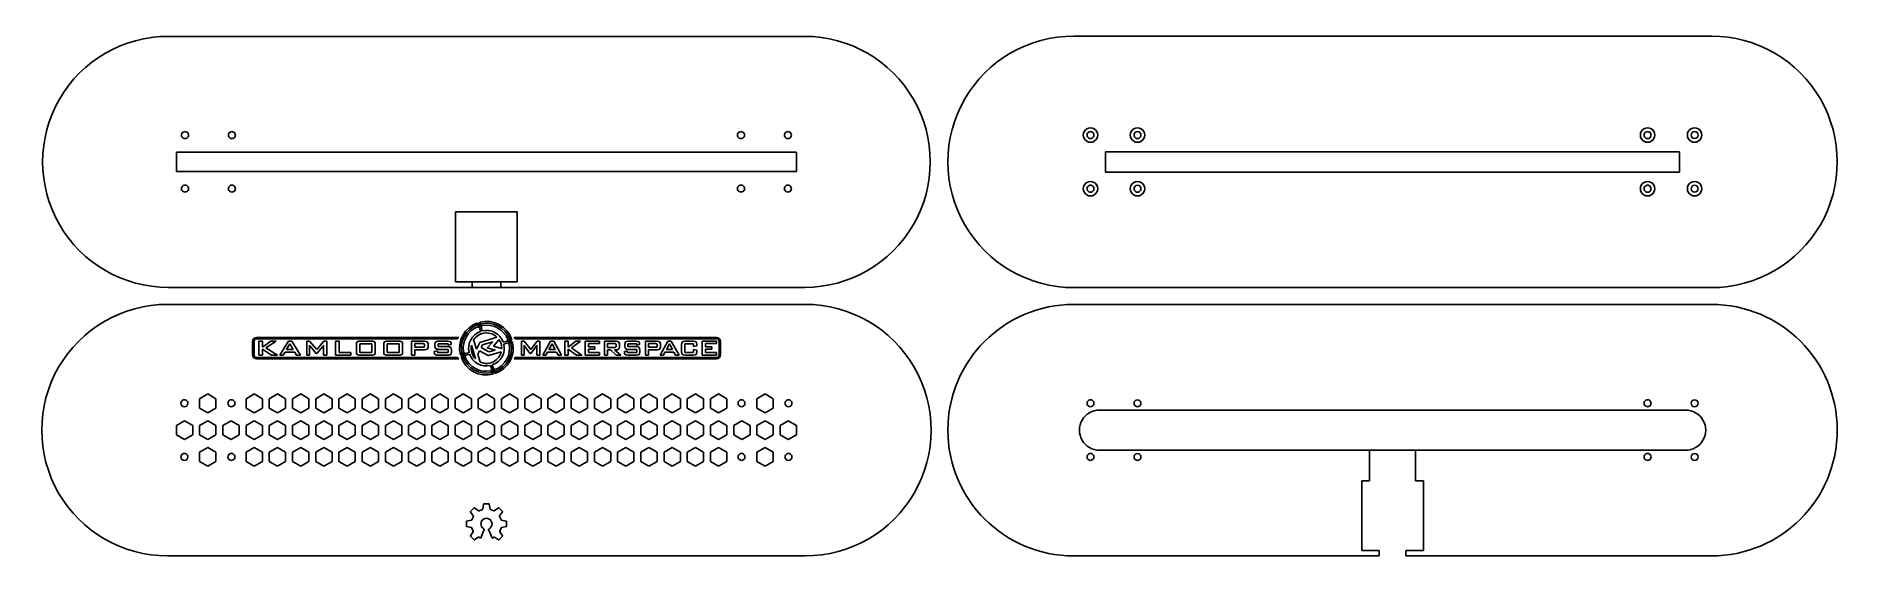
# Model space of a CAD drawing. Extents: x 4 to 542, y 5 to 160.
import ezdxf

# ---------------------------------------------------------------- set-up
doc = ezdxf.new("R2010")
doc.units = 0
doc.layers.get('0').update_dxf_attribs({"linetype": 'CONTINUOUS'})

msp = doc.modelspace()

# ---------------------------------------------------------------- linework, layer by layer
at = {"color": 5}
for p, q in [((43.03951, 160.275035), (232.66025, 160.275035)), ((312.83788, 160.349886), (502.8382, 160.349886)), ((49.064702, 130.833917), (49.064702, 130.833917)), ((63.036755, 130.833917), (63.036755, 130.833917)), ((214.733352, 130.833917), (214.733352, 130.833917)), ((228.705402, 130.833917), (228.705402, 130.833917)), ((318.873494, 130.849886), (318.873494, 130.849886)), ((320.003602, 130.849886), (320.003602, 130.849886)), ((332.873494, 130.849886), (332.873494, 130.849886)), ((334.003602, 130.849886), (334.003602, 130.849886)), ((484.873494, 130.849886), (484.873494, 130.849886)), ((486.003602, 130.849886), (486.003602, 130.849886)), ((498.873494, 130.849886), (498.873494, 130.849886)), ((500.003602, 130.849886), (500.003602, 130.849886)), ((45.495692, 119.949711), (45.495692, 125.750065)), ((45.495692, 125.750065), (230.20407, 125.750065)), ((230.20407, 125.750065), (230.20407, 119.949711)), ((322.33853, 119.825374), (322.33853, 125.874398)), ((322.33853, 125.874398), (493.33755, 125.874398)), ((493.33755, 125.874398), (493.33755, 119.825374)), ((230.20407, 119.949711), (45.495692, 119.949711)), ((493.33755, 119.825374), (322.33853, 119.825374)), ((49.064702, 114.865858), (49.064702, 114.865858)), ((63.036755, 114.865858), (63.036755, 114.865858)), ((214.733352, 114.865858), (214.733352, 114.865858)), ((228.705402, 114.865858), (228.705402, 114.865858)), ((318.873494, 114.849886), (318.873494, 114.849886)), ((320.003602, 114.849886), (320.003602, 114.849886)), ((332.873494, 114.849886), (332.873494, 114.849886)), ((334.003602, 114.849886), (334.003602, 114.849886)), ((484.873494, 114.849886), (484.873494, 114.849886)), ((486.003602, 114.849886), (486.003602, 114.849886)), ((498.873494, 114.849886), (498.873494, 114.849886)), ((500.003602, 114.849886), (500.003602, 114.849886)), ((42.84988, 80.349886), (232.84988, 80.349886)), ((502.8382, 80.349886), (312.83788, 80.349886)), ((48.885174, 50.849886), (48.885174, 50.849886)), ((62.885174, 50.849886), (62.885174, 50.849886)), ((214.885174, 50.849886), (214.885174, 50.849886)), ((228.885174, 50.849886), (228.885174, 50.849886)), ((318.873494, 50.849886), (318.873494, 50.849886)), ((332.873494, 50.849886), (332.873494, 50.849886)), ((484.873494, 50.849886), (484.873494, 50.849886)), ((498.873494, 50.849886), (498.873494, 50.849886)), ((48.885174, 34.849886), (48.885174, 34.849886)), ((62.885174, 34.849886), (62.885174, 34.849886)), ((214.885174, 34.849886), (214.885174, 34.849886)), ((228.885174, 34.849886), (228.885174, 34.849886)), ((318.873494, 34.849886), (318.873494, 34.849886)), ((320.53788, 36.849886), (495.1382, 36.849886)), ((332.873494, 34.849886), (332.873494, 34.849886)), ((484.873494, 34.849886), (484.873494, 34.849886)), ((498.873494, 34.849886), (498.873494, 34.849886)), ((398.6382, 6.999886), (398.6382, 27.744946)), ((398.6382, 27.744946), (400.97579, 27.744946)), ((417.0382, 27.744946), (414.72293, 27.744946)), ((417.0382, 6.999886), (417.0382, 27.744946)), ((403.8382, 6.999886), (398.6382, 6.999886)), ((403.8382, 5.349886), (403.8382, 6.999886)), ((411.8382, 5.349886), (411.8382, 6.999886)), ((411.8382, 6.999886), (417.0382, 6.999886)), ((232.84988, 5.349886), (42.84988, 5.349886)), ((312.8382, 5.349886), (403.8382, 5.349886)), ((502.83788, 5.349886), (411.8382, 5.349886))]:
    msp.add_line(p, q, dxfattribs=at)
at = {"color": 6}
for p, q in [((128.649884, 107.927732), (147.049882, 107.927732)), ((128.649884, 87.077734), (128.649884, 107.927732)), ((147.049882, 107.927732), (147.049882, 87.077734)), ((147.049882, 87.077734), (128.649884, 87.077734)), ((133.574884, 87.078375), (142.124883, 87.078375)), ((133.574884, 85.428375), (133.574884, 87.078375)), ((142.124883, 87.078375), (142.124883, 85.428375)), ((142.124883, 85.428375), (133.574884, 85.428375))]:
    msp.add_line(p, q, dxfattribs=at)
at = {"color": 3}
for p, q in [((69.376423, 70.503628), (129.63325, 70.503628)), ((69.376423, 70.503628), (69.376423, 70.503628)), ((129.232646, 70.098409), (69.376423, 70.098409)), ((135.320213, 74.847203), (135.368949, 74.682565)), ((135.541962, 74.065155), (135.576822, 74.209732)), ((135.64975, 73.962744), (135.541962, 74.065155)), ((135.576822, 74.209732), (135.611682, 74.354273)), ((135.611682, 74.354273), (135.754262, 74.396517)), ((135.757531, 73.860332), (135.64975, 73.962744)), ((135.732581, 73.452618), (136.082005, 72.270856)), ((135.754262, 74.396517), (135.896822, 74.438647)), ((135.900118, 73.902462), (135.757531, 73.860332)), ((135.847808, 75.003212), (135.893227, 74.849548)), ((135.896822, 74.438647), (136.004609, 74.336236)), ((136.042678, 73.944592), (135.900118, 73.902462)), ((136.004609, 74.336236), (136.112329, 74.233709)), ((136.077605, 74.089144), (136.042678, 73.944592)), ((136.112329, 74.233709), (136.077605, 74.089144)), ((136.258815, 74.277145), (136.258815, 74.277145)), ((136.263343, 73.597609), (136.609538, 72.426846)), ((136.55136, 71.653263), (136.55136, 71.653263)), ((146.064218, 70.504787), (206.447492, 70.504787)), ((146.064218, 70.504787), (146.064218, 70.504787)), ((206.447478, 70.099422), (146.42502, 70.099422)), ((68.144151, 65.296206), (68.144151, 69.280876)), ((68.5942, 69.280869), (68.5942, 65.296206)), ((70.018334, 65.226209), (70.018334, 69.350854)), ((70.018334, 69.350854), (71.09373, 69.350854)), ((71.09373, 65.226209), (70.018334, 65.226209)), ((71.09373, 69.350854), (71.09373, 67.630144)), ((71.09373, 67.630144), (73.633566, 69.350854)), ((73.837719, 65.226209), (71.09373, 67.040152)), ((71.09373, 67.040152), (71.09373, 65.226209)), ((75.176423, 69.350854), (72.142493, 67.407726)), ((72.142493, 67.407726), (75.549195, 65.226209)), ((73.633566, 69.350854), (75.176423, 69.350854)), ((75.549195, 65.226209), (73.837719, 65.226209)), ((76.23912, 65.226209), (78.830749, 69.350854)), ((77.301225, 65.226209), (76.23912, 65.226209)), ((77.833741, 66.126514), (77.301225, 65.226209)), ((80.737469, 66.126514), (77.833741, 66.126514)), ((79.307069, 68.550445), (78.289348, 66.872337)), ((78.289348, 66.872337), (80.295193, 66.872337)), ((78.830749, 69.350854), (79.857325, 69.350854)), ((80.295193, 66.872337), (79.307069, 68.550445)), ((79.857325, 69.350854), (82.484451, 65.226209)), ((81.287746, 65.226209), (80.737469, 66.126514)), ((82.484451, 65.226209), (81.287746, 65.226209)), ((84.314892, 65.226209), (84.314892, 69.350854)), ((84.314892, 69.350854), (85.177276, 69.350854)), ((85.177247, 65.226209), (84.314892, 65.226209)), ((85.177247, 67.773986), (85.177247, 65.226209)), ((85.177276, 69.350854), (87.335482, 66.857684)), ((87.14909, 65.721651), (85.424306, 67.789957)), ((87.362105, 65.721651), (87.14909, 65.721651)), ((87.335482, 66.857684), (89.446352, 69.350854)), ((89.082467, 67.78198), (87.362105, 65.721651)), ((89.311752, 65.226209), (89.311752, 67.773986)), ((90.299875, 65.226209), (89.311752, 65.226209)), ((89.446352, 69.350854), (90.299875, 69.350854)), ((90.299875, 69.350854), (90.299875, 65.226209)), ((92.90692, 65.226209), (92.90692, 69.350854)), ((92.90692, 69.350854), (93.973432, 69.350854)), ((97.409699, 65.226209), (92.90692, 65.226209)), ((93.973432, 69.350854), (93.973432, 66.002652)), ((93.973432, 66.002652), (97.409699, 66.002652)), ((97.409699, 66.002652), (97.409699, 65.226209)), ((99.086288, 66.201092), (99.086288, 68.374642)), ((103.666012, 68.613021), (100.152822, 68.613021)), ((100.152822, 68.613021), (100.152822, 66.002652)), ((100.152822, 66.002652), (103.666012, 66.002652)), ((100.22235, 69.350854), (103.592055, 69.350854)), ((103.592055, 65.226209), (100.22235, 65.226209)), ((103.666012, 66.002652), (103.666012, 68.613021)), ((104.728086, 68.374642), (104.728086, 66.201092)), ((107.244874, 66.201092), (107.244874, 68.374642)), ((111.824586, 68.613021), (108.311402, 68.613021)), ((108.311402, 68.613021), (108.311402, 66.002652)), ((108.311402, 66.002652), (111.824586, 66.002652)), ((108.380925, 69.350854), (111.75063, 69.350854)), ((111.75063, 65.226209), (108.380925, 65.226209)), ((111.824586, 66.002652), (111.824586, 68.613021)), ((112.886659, 68.374642), (112.886659, 66.201092)), ((115.498152, 65.226209), (115.498152, 69.350854)), ((115.498152, 69.350854), (119.41663, 69.350854)), ((116.546924, 65.226209), (115.498152, 65.226209)), ((118.944763, 68.637012), (116.546924, 68.637012)), ((116.546924, 68.637012), (116.546924, 67.543576)), ((116.546924, 67.543576), (118.944763, 67.543576)), ((119.41663, 66.833717), (116.546924, 66.833717)), ((116.546924, 66.833717), (116.546924, 65.226209)), ((118.944763, 68.637012), (118.944763, 68.637012)), ((119.42551, 67.871198), (119.42551, 68.313379)), ((120.452114, 68.551758), (120.452114, 67.630144)), ((122.312125, 66.314302), (123.252906, 66.490118)), ((122.312125, 66.201092), (122.312125, 66.314302)), ((122.498506, 67.919157), (122.498506, 68.374642)), ((123.252906, 66.490118), (123.252906, 66.002652)), ((123.252906, 66.002652), (126.489479, 66.002652)), ((126.428843, 68.629017), (123.43042, 68.629017)), ((123.43042, 68.629017), (123.43042, 67.743347)), ((123.43042, 67.743347), (126.285356, 67.743347)), ((126.285356, 65.226209), (123.457062, 65.226209)), ((123.634577, 69.350854), (126.233567, 69.350854)), ((126.489479, 66.94292), (123.634577, 66.94292)), ((126.428843, 68.160224), (126.428843, 68.629017)), ((127.369624, 68.359977), (126.428843, 68.160224)), ((126.489479, 66.002652), (126.489479, 66.94292)), ((127.369624, 68.445231), (127.369624, 68.359977)), ((127.430267, 66.767135), (127.430267, 66.201092)), ((130.302989, 65.337413), (130.121603, 65.28381)), ((130.460785, 64.8276), (130.272895, 64.772021)), ((130.714118, 65.344595), (130.816491, 65.452416)), ((130.756424, 65.202022), (130.714118, 65.344595)), ((130.798526, 65.059435), (130.756424, 65.202022)), ((130.943062, 65.024507), (130.798526, 65.059435)), ((130.816491, 65.452416), (130.919039, 65.560238)), ((130.875651, 65.706717), (130.875651, 65.706717)), ((130.919039, 65.560238), (131.063616, 65.525378)), ((131.087632, 64.989648), (130.943062, 65.024507)), ((131.063616, 65.525378), (131.208166, 65.490451)), ((131.083564, 65.973757), (131.08353, 65.973757)), ((131.190005, 65.097483), (131.087632, 64.989648)), ((131.292371, 65.205311), (131.190005, 65.097483)), ((131.208166, 65.490451), (131.250268, 65.347884)), ((131.250268, 65.347884), (131.292371, 65.205311)), ((131.449328, 64.73134), (131.449328, 64.73134)), ((132.697992, 66.045574), (131.557373, 65.708301)), ((132.849263, 65.533853), (131.701984, 65.194637)), ((133.374854, 68.163584), (134.569029, 64.124516)), ((134.840996, 67.009452), (134.025379, 69.767872)), ((135.864683, 69.03126), (134.840996, 67.009452)), ((135.287371, 65.499853), (135.776843, 66.465286)), ((135.987504, 63.131973), (135.287371, 65.499853)), ((135.776843, 66.465286), (138.337244, 65.075755)), ((136.302772, 67.481834), (138.548454, 66.205747)), ((139.737146, 69.154833), (136.723026, 68.263274)), ((138.110161, 67.368014), (139.737146, 69.154833)), ((140.456401, 66.741537), (138.110161, 67.368014)), ((138.337244, 65.075755), (138.46299, 65.112916)), ((138.46299, 65.112916), (138.626587, 65.161178)), ((138.548454, 66.205747), (138.55529, 66.179416)), ((138.55529, 66.179416), (140.456401, 66.741537)), ((138.626587, 65.161178), (138.838717, 65.223858)), ((138.838717, 65.223858), (142.271703, 66.239095)), ((139.931095, 67.90331), (141.554085, 69.752153)), ((142.302474, 67.221127), (139.931095, 67.90331)), ((141.554085, 69.752153), (141.609049, 69.808592)), ((141.609049, 69.808592), (141.590251, 69.872233)), ((142.379389, 67.203684), (142.302474, 67.221127)), ((142.392724, 67.158312), (142.379389, 67.203684)), ((142.83478, 69.042838), (144.001175, 69.38772)), ((142.986112, 68.531126), (144.159134, 68.87796)), ((144.233003, 69.849633), (144.233003, 69.849633)), ((144.412311, 69.395018), (144.514677, 69.502844)), ((144.454413, 69.252437), (144.412311, 69.395018)), ((144.496719, 69.109871), (144.454413, 69.252437)), ((144.641248, 69.07497), (144.496719, 69.109871)), ((144.514677, 69.502844), (144.617259, 69.610548)), ((144.573871, 69.757051), (144.573871, 69.757051)), ((144.595071, 68.630372), (144.595071, 68.630372)), ((144.617259, 69.610548), (144.761829, 69.575769)), ((144.785825, 69.04007), (144.641248, 69.07497)), ((144.761829, 69.575769), (144.906365, 69.540869)), ((144.888198, 69.147896), (144.785825, 69.04007)), ((144.99057, 69.255723), (144.888198, 69.147896)), ((144.906365, 69.540869), (144.948468, 69.398291)), ((144.948468, 69.398291), (144.99057, 69.255723)), ((145.255661, 69.758639), (145.411128, 69.804633)), ((145.400176, 69.24496), (145.562433, 69.292903)), ((148.328893, 65.225462), (148.328893, 69.351597)), ((148.328893, 69.351597), (149.10561, 69.351597)), ((149.105759, 65.225462), (148.328893, 65.225462)), ((149.10561, 69.351597), (151.049446, 66.857529)), ((149.105759, 67.77416), (149.105759, 65.225462)), ((150.881591, 65.721087), (149.328137, 67.790137)), ((151.073442, 65.721087), (150.881591, 65.721087)), ((151.049446, 66.857529), (152.950645, 69.351597)), ((152.622929, 67.782158), (151.073442, 65.721087)), ((152.829414, 65.225462), (152.829414, 67.77416)), ((153.719388, 65.225462), (152.829414, 65.225462)), ((152.950645, 69.351597), (153.719388, 69.351597)), ((153.719388, 69.351597), (153.719388, 65.225462)), ((154.62512, 65.225462), (156.959311, 69.351597)), ((155.581734, 65.225462), (154.62512, 65.225462)), ((156.061343, 66.126097), (155.581734, 65.225462)), ((158.676647, 66.126097), (156.061343, 66.126097)), ((157.388324, 68.5509), (156.471701, 66.872187)), ((156.471701, 66.872187), (158.278304, 66.872187)), ((156.959311, 69.351597), (157.883922, 69.351597)), ((158.278304, 66.872187), (157.388324, 68.5509)), ((157.883922, 69.351597), (160.250103, 65.225462)), ((159.172272, 65.225462), (158.676647, 66.126097)), ((160.250103, 65.225462), (159.172272, 65.225462)), ((161.253111, 65.225462), (161.253111, 69.351597)), ((161.253111, 69.351597), (162.221685, 69.351597)), ((162.221685, 65.225462), (161.253111, 65.225462)), ((162.221685, 69.351597), (162.221685, 67.630267)), ((162.221685, 67.630267), (164.509239, 69.351597)), ((164.693115, 65.225462), (162.221685, 67.040062)), ((162.221685, 67.040062), (162.221685, 65.225462)), ((165.898845, 69.351597), (163.16627, 67.407768)), ((163.16627, 67.407768), (166.234588, 65.225462)), ((164.509239, 69.351597), (165.898845, 69.351597)), ((166.234588, 65.225462), (164.693115, 65.225462)), ((167.276213, 65.225462), (167.276213, 69.351597)), ((167.276213, 69.351597), (171.500935, 69.351597)), ((171.539579, 65.225462), (167.276213, 65.225462)), ((171.500935, 68.649492), (168.236793, 68.649492)), ((168.236793, 68.649492), (168.236793, 67.72754)), ((168.236793, 67.72754), (170.141979, 67.72754)), ((170.141979, 67.025398), (168.236793, 67.025398)), ((168.236793, 67.025398), (168.236793, 66.002186)), ((168.236793, 66.002186), (171.539579, 66.002186)), ((170.141979, 67.72754), (170.141979, 67.025398)), ((171.500935, 69.351597), (171.500935, 68.649492)), ((171.539579, 66.002186), (171.539579, 65.225462)), ((172.986233, 65.225462), (172.986233, 69.351597)), ((172.986233, 69.351597), (176.515499, 69.351597)), ((173.930832, 65.225462), (172.986233, 65.225462)), ((176.090501, 68.637498), (173.930832, 68.637498)), ((173.930832, 68.637498), (173.930832, 67.489038)), ((173.930832, 67.489038), (176.090501, 67.489038)), ((174.840801, 66.782919), (173.930832, 66.782919)), ((173.930832, 66.782919), (173.930832, 65.225462)), ((176.503505, 65.225462), (174.840801, 66.782919)), ((176.515499, 66.782919), (175.977237, 66.782919)), ((175.977237, 66.782919), (177.88111, 65.225462)), ((176.090501, 68.637498), (176.090501, 68.637498)), ((177.88111, 65.225462), (176.503505, 65.225462)), ((176.5235, 67.81679), (176.5235, 68.313748)), ((177.448117, 68.552214), (177.448117, 67.582302)), ((178.938722, 66.31395), (179.786066, 66.48983)), ((178.938722, 66.200697), (178.938722, 66.31395)), ((179.106597, 67.919384), (179.106597, 68.375033)), ((179.786066, 66.48983), (179.786066, 66.002186)), ((179.786066, 66.002186), (182.701143, 66.002186)), ((182.646525, 68.6295), (179.945947, 68.6295)), ((179.945947, 68.6295), (179.945947, 67.743511)), ((179.945947, 67.743511), (182.517293, 67.743511)), ((182.517293, 65.225462), (179.969936, 65.225462)), ((180.129817, 69.351597), (182.470655, 69.351597)), ((182.701143, 66.942795), (180.129817, 66.942795)), ((182.646525, 68.160538), (182.646525, 68.6295)), ((183.493875, 68.360362), (182.646525, 68.160538)), ((182.701143, 66.002186), (182.701143, 66.942795)), ((183.493875, 68.445648), (183.493875, 68.360362)), ((183.548493, 66.766947), (183.548493, 66.200697)), ((185.214987, 65.225483), (185.214987, 69.351614)), ((185.214987, 69.351614), (188.74424, 69.351614)), ((186.15958, 65.225483), (185.214987, 65.225483)), ((188.319242, 68.637514), (186.15958, 68.637514)), ((186.15958, 68.637514), (186.15958, 67.543685)), ((186.15958, 67.543685), (188.319242, 67.543685)), ((188.74424, 66.833576), (186.15958, 66.833576)), ((186.15958, 66.833576), (186.15958, 65.225483)), ((188.319242, 68.637514), (188.319242, 68.637514)), ((188.752241, 67.871424), (188.752241, 68.313765)), ((189.606029, 65.225483), (191.940227, 69.351614)), ((190.562622, 65.225483), (189.606029, 65.225483)), ((189.676865, 68.552236), (189.676865, 67.630283)), ((191.042252, 66.126118), (190.562622, 65.225483)), ((193.657555, 66.126118), (191.042252, 66.126118)), ((192.369239, 68.550916), (191.452609, 66.87221)), ((191.452609, 66.87221), (193.259213, 66.87221)), ((191.940227, 69.351614), (192.864837, 69.351614)), ((193.259213, 66.87221), (192.369239, 68.550916)), ((192.864837, 69.351614), (195.231005, 65.225483)), ((194.153174, 65.225483), (193.657555, 66.126118)), ((195.231005, 65.225483), (194.153174, 65.225483)), ((196.008852, 66.200717), (196.008852, 68.375049)), ((199.55678, 68.61352), (196.969446, 68.61352)), ((196.969446, 68.61352), (196.969446, 66.002213)), ((196.969446, 66.002213), (199.55678, 66.002213)), ((197.032065, 69.351614), (199.494154, 69.351614)), ((199.494154, 65.225483), (197.032065, 65.225483)), ((199.55678, 67.832809), (199.55678, 68.61352)), ((200.517367, 67.984675), (199.55678, 67.832809)), ((199.55678, 66.002213), (199.55678, 66.888188)), ((199.55678, 66.888188), (200.517367, 66.68967)), ((200.517367, 68.375049), (200.517367, 67.984675)), ((200.517367, 66.68967), (200.517367, 66.200717)), ((202.17186, 65.225483), (202.17186, 69.351614)), ((202.17186, 69.351614), (206.39659, 69.351614)), ((206.43522, 65.225483), (202.17186, 65.225483)), ((206.39659, 68.649515), (203.132434, 68.649515)), ((203.132434, 68.649515), (203.132434, 67.727556)), ((203.132434, 67.727556), (205.037626, 67.727556)), ((205.037626, 67.025414), (203.132434, 67.025414)), ((203.132434, 67.025414), (203.132434, 66.002213)), ((203.132434, 66.002213), (206.43522, 66.002213)), ((205.037626, 67.727556), (205.037626, 67.025414)), ((206.39659, 69.351614), (206.39659, 68.649515)), ((206.43522, 66.002213), (206.43522, 65.225483)), ((207.152005, 65.295486), (207.152005, 69.281587)), ((207.557366, 69.281593), (207.557366, 65.295486)), ((69.376423, 64.478666), (129.232646, 64.478666)), ((129.633216, 64.07346), (69.376423, 64.07346)), ((139.41917, 60.984291), (139.074525, 62.149854)), ((139.59246, 60.366975), (139.62732, 60.511538)), ((139.70012, 60.264609), (139.59246, 60.366975)), ((139.943509, 61.151273), (139.602099, 62.305857)), ((139.62732, 60.511538), (139.662045, 60.656102)), ((139.662045, 60.656102), (139.804625, 60.698204)), ((139.807908, 60.16223), (139.70012, 60.264609)), ((139.836317, 59.573451), (139.782775, 59.754289)), ((139.804625, 60.698204), (139.947198, 60.740307)), ((139.950494, 60.204332), (139.807908, 60.16223)), ((139.947198, 60.740307), (140.054979, 60.637941)), ((140.093061, 60.246435), (139.950494, 60.204332)), ((140.054979, 60.637941), (140.162645, 60.535534)), ((140.12792, 60.390957), (140.093061, 60.246435)), ((140.162645, 60.535534), (140.12792, 60.390957)), ((140.309137, 60.579058), (140.309137, 60.579058)), ((140.363898, 59.729501), (140.313537, 59.89936)), ((206.447492, 64.0723), (146.064232, 64.0723)), ((146.42502, 64.477649), (206.447478, 64.477649))]:
    msp.add_line(p, q, dxfattribs=at)
at = {"color": 1}
for p, q in [((52.381774, 52.225956), (54.82066, 53.634056)), ((52.381774, 49.409776), (52.381774, 52.225956)), ((54.82066, 48.001686), (52.381774, 49.409776)), ((54.82066, 53.634056), (57.259545, 52.225956)), ((57.259545, 49.409776), (54.82066, 48.001686)), ((57.259545, 52.225956), (57.259545, 49.409776)), ((66.219981, 52.225956), (68.658867, 53.634056)), ((66.219981, 49.409776), (66.219981, 52.225956)), ((68.658867, 48.001686), (66.219981, 49.409776)), ((68.658867, 53.634056), (71.097753, 52.225956)), ((71.097753, 49.409776), (68.658867, 48.001686)), ((71.097753, 52.225956), (71.097753, 49.409776)), ((73.139079, 52.225956), (75.577965, 53.634056)), ((73.139079, 49.409776), (73.139079, 52.225956)), ((75.577965, 48.001686), (73.139079, 49.409776)), ((75.577965, 53.634056), (78.01685, 52.225956)), ((78.01685, 49.409776), (75.577965, 48.001686)), ((78.01685, 52.225956), (78.01685, 49.409776)), ((80.058185, 52.225956), (82.49707, 53.634056)), ((80.058185, 49.409776), (80.058185, 52.225956)), ((82.49707, 48.001686), (80.058185, 49.409776)), ((82.49707, 53.634056), (84.935956, 52.225956)), ((84.935956, 49.409776), (82.49707, 48.001686)), ((84.935956, 52.225956), (84.935956, 49.409776)), ((86.977283, 52.225956), (89.416168, 53.634056)), ((86.977283, 49.409776), (86.977283, 52.225956)), ((89.416168, 48.001686), (86.977283, 49.409776)), ((89.416168, 53.634056), (91.855054, 52.225956)), ((91.855054, 49.409776), (89.416168, 48.001686)), ((91.855054, 52.225956), (91.855054, 49.409776)), ((93.896388, 52.225956), (96.335274, 53.634056)), ((93.896388, 49.409776), (93.896388, 52.225956)), ((96.335274, 48.001686), (93.896388, 49.409776)), ((96.335274, 53.634056), (98.774159, 52.225956)), ((98.774159, 49.409776), (96.335274, 48.001686)), ((98.774159, 52.225956), (98.774159, 49.409776)), ((100.81549, 52.225956), (103.25437, 53.634056)), ((100.81549, 49.409776), (100.81549, 52.225956)), ((103.25437, 48.001686), (100.81549, 49.409776)), ((103.25437, 53.634056), (105.69326, 52.225956)), ((105.69326, 49.409776), (103.25437, 48.001686)), ((105.69326, 52.225956), (105.69326, 49.409776)), ((107.73458, 52.225956), (110.17347, 53.634056)), ((107.73458, 49.409776), (107.73458, 52.225956)), ((110.17347, 48.001686), (107.73458, 49.409776)), ((110.17347, 53.634056), (112.61236, 52.225956)), ((112.61236, 49.409776), (110.17347, 48.001686)), ((112.61236, 52.225956), (112.61236, 49.409776)), ((114.6537, 52.225956), (117.09258, 53.634056)), ((114.6537, 49.409776), (114.6537, 52.225956)), ((117.09258, 48.001686), (114.6537, 49.409776)), ((117.09258, 53.634056), (119.53147, 52.225956)), ((119.53147, 49.409776), (117.09258, 48.001686)), ((119.53147, 52.225956), (119.53147, 49.409776)), ((121.57279, 52.225956), (124.01168, 53.634056)), ((121.57279, 49.409776), (121.57279, 52.225956)), ((124.01168, 48.001686), (121.57279, 49.409776)), ((124.01168, 53.634056), (126.45057, 52.225956)), ((126.45057, 49.409776), (124.01168, 48.001686)), ((126.45057, 52.225956), (126.45057, 49.409776)), ((128.4919, 52.225956), (130.93079, 53.634056)), ((128.4919, 49.409776), (128.4919, 52.225956)), ((130.93079, 48.001686), (128.4919, 49.409776)), ((130.93079, 53.634056), (133.36967, 52.225956)), ((133.36967, 49.409776), (130.93079, 48.001686)), ((133.36967, 52.225956), (133.36967, 49.409776)), ((135.411, 52.225956), (137.84988, 53.634056)), ((135.411, 49.409776), (135.411, 52.225956)), ((137.84988, 48.001686), (135.411, 49.409776)), ((137.84988, 53.634056), (140.28877, 52.225956)), ((140.28877, 49.409776), (137.84988, 48.001686)), ((140.28877, 52.225956), (140.28877, 49.409776)), ((142.3301, 52.225956), (144.76898, 53.634056)), ((142.3301, 49.409776), (142.3301, 52.225956)), ((144.76898, 48.001686), (142.3301, 49.409776)), ((144.76898, 53.634056), (147.20787, 52.225956)), ((147.20787, 49.409776), (144.76898, 48.001686)), ((147.20787, 52.225956), (147.20787, 49.409776)), ((149.24921, 52.225956), (151.6881, 53.634056)), ((149.24921, 49.409776), (149.24921, 52.225956)), ((151.6881, 48.001686), (149.24921, 49.409776)), ((151.6881, 53.634056), (154.12698, 52.225956)), ((154.12698, 49.409776), (151.6881, 48.001686)), ((154.12698, 52.225956), (154.12698, 49.409776)), ((156.16831, 52.225956), (158.60719, 53.634056)), ((156.16831, 49.409776), (156.16831, 52.225956)), ((158.60719, 48.001686), (156.16831, 49.409776)), ((158.60719, 53.634056), (161.04608, 52.225956)), ((161.04608, 49.409776), (158.60719, 48.001686)), ((161.04608, 52.225956), (161.04608, 49.409776)), ((163.08741, 52.225956), (165.52629, 53.634056)), ((163.08741, 49.409776), (163.08741, 52.225956)), ((165.52629, 48.001686), (163.08741, 49.409776)), ((165.52629, 53.634056), (167.96518, 52.225956)), ((167.96518, 49.409776), (165.52629, 48.001686)), ((167.96518, 52.225956), (167.96518, 49.409776)), ((170.00652, 52.225956), (172.4454, 53.634056)), ((170.00652, 49.409776), (170.00652, 52.225956)), ((172.4454, 48.001686), (170.00652, 49.409776)), ((172.4454, 53.634056), (174.88429, 52.225956)), ((174.88429, 49.409776), (172.4454, 48.001686)), ((174.88429, 52.225956), (174.88429, 49.409776)), ((176.92562, 52.225956), (179.3645, 53.634056)), ((176.92562, 49.409776), (176.92562, 52.225956)), ((179.3645, 48.001686), (176.92562, 49.409776)), ((179.3645, 53.634056), (181.80339, 52.225956)), ((181.80339, 49.409776), (179.3645, 48.001686)), ((181.80339, 52.225956), (181.80339, 49.409776)), ((183.84471, 52.225956), (186.2836, 53.634056)), ((183.84471, 49.409776), (183.84471, 52.225956)), ((186.2836, 48.001686), (183.84471, 49.409776)), ((186.2836, 53.634056), (188.72249, 52.225956)), ((188.72249, 49.409776), (186.2836, 48.001686)), ((188.72249, 52.225956), (188.72249, 49.409776)), ((190.76381, 52.225956), (193.2027, 53.634056)), ((190.76381, 49.409776), (190.76381, 52.225956)), ((193.2027, 48.001686), (190.76381, 49.409776)), ((193.2027, 53.634056), (195.64158, 52.225956)), ((195.64158, 49.409776), (193.2027, 48.001686)), ((195.64158, 52.225956), (195.64158, 49.409776)), ((197.68291, 52.225956), (200.1218, 53.634056)), ((197.68291, 49.409776), (197.68291, 52.225956)), ((200.1218, 48.001686), (197.68291, 49.409776)), ((200.1218, 53.634056), (202.56068, 52.225956)), ((202.56068, 49.409776), (200.1218, 48.001686)), ((202.56068, 52.225956), (202.56068, 49.409776)), ((204.60201, 52.225956), (207.04089, 53.634056)), ((204.60201, 49.409776), (204.60201, 52.225956)), ((207.04089, 48.001686), (204.60201, 49.409776)), ((207.04089, 53.634056), (209.47978, 52.225956)), ((209.47978, 49.409776), (207.04089, 48.001686)), ((209.47978, 52.225956), (209.47978, 49.409776)), ((218.44022, 52.225956), (220.8791, 53.634056)), ((218.44022, 49.409776), (218.44022, 52.225956)), ((220.8791, 48.001686), (218.44022, 49.409776)), ((220.8791, 53.634056), (223.31799, 52.225956)), ((223.31799, 49.409776), (220.8791, 48.001686)), ((223.31799, 52.225956), (223.31799, 49.409776)), ((45.462672, 44.257966), (47.901558, 45.666056)), ((45.462672, 41.441786), (45.462672, 44.257966)), ((47.901558, 45.666056), (50.340444, 44.257966)), ((50.340444, 44.257966), (50.340444, 41.441786)), ((52.381774, 44.257966), (54.82066, 45.666056)), ((52.381774, 41.441786), (52.381774, 44.257966)), ((54.82066, 45.666056), (57.259545, 44.257966)), ((57.259545, 44.257966), (57.259545, 41.441786)), ((59.300876, 44.257966), (61.739761, 45.666056)), ((59.300876, 41.441786), (59.300876, 44.257966)), ((61.739761, 45.666056), (64.178647, 44.257966)), ((64.178647, 44.257966), (64.178647, 41.441786)), ((66.219981, 44.257966), (68.658867, 45.666056)), ((66.219981, 41.441786), (66.219981, 44.257966)), ((68.658867, 45.666056), (71.097753, 44.257966)), ((71.097753, 44.257966), (71.097753, 41.441786)), ((73.139079, 44.257966), (75.577965, 45.666056)), ((73.139079, 41.441786), (73.139079, 44.257966)), ((75.577965, 45.666056), (78.01685, 44.257966)), ((78.01685, 44.257966), (78.01685, 41.441786)), ((80.058185, 44.257966), (82.49707, 45.666056)), ((80.058185, 41.441786), (80.058185, 44.257966)), ((82.49707, 45.666056), (84.935956, 44.257966)), ((84.935956, 44.257966), (84.935956, 41.441786)), ((86.977283, 44.257966), (89.416168, 45.666056)), ((86.977283, 41.441786), (86.977283, 44.257966)), ((89.416168, 45.666056), (91.855054, 44.257966)), ((91.855054, 44.257966), (91.855054, 41.441786)), ((93.896388, 44.257966), (96.335274, 45.666056)), ((93.896388, 41.441786), (93.896388, 44.257966)), ((96.335274, 45.666056), (98.774159, 44.257966)), ((98.774159, 44.257966), (98.774159, 41.441786)), ((100.81549, 44.257966), (103.25437, 45.666056)), ((100.81549, 41.441786), (100.81549, 44.257966)), ((103.25437, 45.666056), (105.69326, 44.257966)), ((105.69326, 44.257966), (105.69326, 41.441786)), ((107.73458, 44.257966), (110.17347, 45.666056)), ((107.73458, 41.441786), (107.73458, 44.257966)), ((110.17347, 45.666056), (112.61236, 44.257966)), ((112.61236, 44.257966), (112.61236, 41.441786)), ((114.6537, 44.257966), (117.09258, 45.666056)), ((114.6537, 41.441786), (114.6537, 44.257966)), ((117.09258, 45.666056), (119.53147, 44.257966)), ((119.53147, 44.257966), (119.53147, 41.441786)), ((121.57279, 44.257966), (124.01168, 45.666056)), ((121.57279, 41.441786), (121.57279, 44.257966)), ((124.01168, 45.666056), (126.45057, 44.257966)), ((126.45057, 44.257966), (126.45057, 41.441786)), ((128.4919, 44.257966), (130.93079, 45.666056)), ((128.4919, 41.441786), (128.4919, 44.257966)), ((130.93079, 45.666056), (133.36967, 44.257966)), ((133.36967, 44.257966), (133.36967, 41.441786)), ((135.411, 44.257966), (137.84988, 45.666056)), ((135.411, 41.441786), (135.411, 44.257966)), ((137.84988, 45.666056), (140.28877, 44.257966)), ((140.28877, 44.257966), (140.28877, 41.441786)), ((142.3301, 44.257966), (144.76898, 45.666056)), ((142.3301, 41.441786), (142.3301, 44.257966)), ((144.76898, 45.666056), (147.20787, 44.257966)), ((147.20787, 44.257966), (147.20787, 41.441786)), ((149.24921, 44.257966), (151.6881, 45.666056)), ((149.24921, 41.441786), (149.24921, 44.257966)), ((151.6881, 45.666056), (154.12698, 44.257966)), ((154.12698, 44.257966), (154.12698, 41.441786)), ((156.16831, 44.257966), (158.60719, 45.666056)), ((156.16831, 41.441786), (156.16831, 44.257966)), ((158.60719, 45.666056), (161.04608, 44.257966)), ((161.04608, 44.257966), (161.04608, 41.441786)), ((163.08741, 44.257966), (165.52629, 45.666056)), ((163.08741, 41.441786), (163.08741, 44.257966)), ((165.52629, 45.666056), (167.96518, 44.257966)), ((167.96518, 44.257966), (167.96518, 41.441786)), ((170.00652, 44.257966), (172.4454, 45.666056)), ((170.00652, 41.441786), (170.00652, 44.257966)), ((172.4454, 45.666056), (174.88429, 44.257966)), ((174.88429, 44.257966), (174.88429, 41.441786)), ((176.92562, 44.257966), (179.3645, 45.666056)), ((176.92562, 41.441786), (176.92562, 44.257966)), ((179.3645, 45.666056), (181.80339, 44.257966)), ((181.80339, 44.257966), (181.80339, 41.441786)), ((183.84471, 44.257966), (186.2836, 45.666056)), ((183.84471, 41.441786), (183.84471, 44.257966)), ((186.2836, 45.666056), (188.72249, 44.257966)), ((188.72249, 44.257966), (188.72249, 41.441786)), ((190.76381, 44.257966), (193.2027, 45.666056)), ((190.76381, 41.441786), (190.76381, 44.257966)), ((193.2027, 45.666056), (195.64158, 44.257966)), ((195.64158, 44.257966), (195.64158, 41.441786)), ((197.68291, 44.257966), (200.1218, 45.666056)), ((197.68291, 41.441786), (197.68291, 44.257966)), ((200.1218, 45.666056), (202.56068, 44.257966)), ((202.56068, 44.257966), (202.56068, 41.441786)), ((204.60201, 44.257966), (207.04089, 45.666056)), ((204.60201, 41.441786), (204.60201, 44.257966)), ((207.04089, 45.666056), (209.47978, 44.257966)), ((209.47978, 44.257966), (209.47978, 41.441786)), ((211.52112, 44.257966), (213.96001, 45.666056)), ((211.52112, 41.441786), (211.52112, 44.257966)), ((213.96001, 45.666056), (216.39889, 44.257966)), ((216.39889, 44.257966), (216.39889, 41.441786)), ((218.44022, 44.257966), (220.8791, 45.666056)), ((218.44022, 41.441786), (218.44022, 44.257966)), ((220.8791, 45.666056), (223.31799, 44.257966)), ((223.31799, 44.257966), (223.31799, 41.441786)), ((225.35932, 44.257966), (227.7982, 45.666056)), ((225.35932, 41.441786), (225.35932, 44.257966)), ((227.7982, 45.666056), (230.23709, 44.257966)), ((230.23709, 44.257966), (230.23709, 41.441786)), ((47.901558, 40.033696), (45.462672, 41.441786)), ((50.340444, 41.441786), (47.901558, 40.033696)), ((54.82066, 40.033696), (52.381774, 41.441786)), ((52.381774, 36.289986), (54.82066, 37.698076)), ((57.259545, 41.441786), (54.82066, 40.033696)), ((54.82066, 37.698076), (57.259545, 36.289986)), ((61.739761, 40.033696), (59.300876, 41.441786)), ((64.178647, 41.441786), (61.739761, 40.033696)), ((68.658867, 40.033696), (66.219981, 41.441786)), ((66.219981, 36.289986), (68.658867, 37.698076)), ((71.097753, 41.441786), (68.658867, 40.033696)), ((68.658867, 37.698076), (71.097753, 36.289986)), ((75.577965, 40.033696), (73.139079, 41.441786)), ((73.139079, 36.289986), (75.577965, 37.698076)), ((78.01685, 41.441786), (75.577965, 40.033696)), ((75.577965, 37.698076), (78.01685, 36.289986)), ((82.49707, 40.033696), (80.058185, 41.441786)), ((80.058185, 36.289986), (82.49707, 37.698076)), ((84.935956, 41.441786), (82.49707, 40.033696)), ((82.49707, 37.698076), (84.935956, 36.289986)), ((89.416168, 40.033696), (86.977283, 41.441786)), ((86.977283, 36.289986), (89.416168, 37.698076)), ((91.855054, 41.441786), (89.416168, 40.033696)), ((89.416168, 37.698076), (91.855054, 36.289986)), ((96.335274, 40.033696), (93.896388, 41.441786)), ((93.896388, 36.289986), (96.335274, 37.698076)), ((98.774159, 41.441786), (96.335274, 40.033696)), ((96.335274, 37.698076), (98.774159, 36.289986)), ((103.25437, 40.033696), (100.81549, 41.441786)), ((100.81549, 36.289986), (103.25437, 37.698076)), ((105.69326, 41.441786), (103.25437, 40.033696)), ((103.25437, 37.698076), (105.69326, 36.289986)), ((110.17347, 40.033696), (107.73458, 41.441786)), ((107.73458, 36.289986), (110.17347, 37.698076)), ((112.61236, 41.441786), (110.17347, 40.033696)), ((110.17347, 37.698076), (112.61236, 36.289986)), ((117.09258, 40.033696), (114.6537, 41.441786)), ((114.6537, 36.289986), (117.09258, 37.698076)), ((119.53147, 41.441786), (117.09258, 40.033696)), ((117.09258, 37.698076), (119.53147, 36.289986)), ((124.01168, 40.033696), (121.57279, 41.441786)), ((121.57279, 36.289986), (124.01168, 37.698076)), ((126.45057, 41.441786), (124.01168, 40.033696)), ((124.01168, 37.698076), (126.45057, 36.289986)), ((130.93079, 40.033696), (128.4919, 41.441786)), ((128.4919, 36.289986), (130.93079, 37.698076)), ((133.36967, 41.441786), (130.93079, 40.033696)), ((130.93079, 37.698076), (133.36967, 36.289986)), ((137.84988, 40.033696), (135.411, 41.441786)), ((135.411, 36.289986), (137.84988, 37.698076)), ((140.28877, 41.441786), (137.84988, 40.033696)), ((137.84988, 37.698076), (140.28877, 36.289986)), ((144.76898, 40.033696), (142.3301, 41.441786)), ((142.3301, 36.289986), (144.76898, 37.698076)), ((147.20787, 41.441786), (144.76898, 40.033696)), ((144.76898, 37.698076), (147.20787, 36.289986)), ((151.6881, 40.033696), (149.24921, 41.441786)), ((149.24921, 36.289986), (151.6881, 37.698076)), ((154.12698, 41.441786), (151.6881, 40.033696)), ((151.6881, 37.698076), (154.12698, 36.289986)), ((158.60719, 40.033696), (156.16831, 41.441786)), ((156.16831, 36.289986), (158.60719, 37.698076)), ((161.04608, 41.441786), (158.60719, 40.033696)), ((158.60719, 37.698076), (161.04608, 36.289986)), ((165.52629, 40.033696), (163.08741, 41.441786)), ((163.08741, 36.289986), (165.52629, 37.698076)), ((167.96518, 41.441786), (165.52629, 40.033696)), ((165.52629, 37.698076), (167.96518, 36.289986)), ((172.4454, 40.033696), (170.00652, 41.441786)), ((170.00652, 36.289986), (172.4454, 37.698076)), ((174.88429, 41.441786), (172.4454, 40.033696)), ((172.4454, 37.698076), (174.88429, 36.289986)), ((179.3645, 40.033696), (176.92562, 41.441786)), ((176.92562, 36.289986), (179.3645, 37.698076)), ((181.80339, 41.441786), (179.3645, 40.033696)), ((179.3645, 37.698076), (181.80339, 36.289986)), ((186.2836, 40.033696), (183.84471, 41.441786)), ((183.84471, 36.289986), (186.2836, 37.698076)), ((188.72249, 41.441786), (186.2836, 40.033696)), ((186.2836, 37.698076), (188.72249, 36.289986)), ((193.2027, 40.033696), (190.76381, 41.441786)), ((190.76381, 36.289986), (193.2027, 37.698076)), ((195.64158, 41.441786), (193.2027, 40.033696)), ((193.2027, 37.698076), (195.64158, 36.289986)), ((200.1218, 40.033696), (197.68291, 41.441786)), ((197.68291, 36.289986), (200.1218, 37.698076)), ((202.56068, 41.441786), (200.1218, 40.033696)), ((200.1218, 37.698076), (202.56068, 36.289986)), ((207.04089, 40.033696), (204.60201, 41.441786)), ((204.60201, 36.289986), (207.04089, 37.698076)), ((209.47978, 41.441786), (207.04089, 40.033696)), ((207.04089, 37.698076), (209.47978, 36.289986)), ((213.96001, 40.033696), (211.52112, 41.441786)), ((216.39889, 41.441786), (213.96001, 40.033696)), ((220.8791, 40.033696), (218.44022, 41.441786)), ((218.44022, 36.289986), (220.8791, 37.698076)), ((223.31799, 41.441786), (220.8791, 40.033696)), ((220.8791, 37.698076), (223.31799, 36.289986)), ((227.7982, 40.033696), (225.35932, 41.441786)), ((230.23709, 41.441786), (227.7982, 40.033696)), ((52.381774, 33.473806), (52.381774, 36.289986)), ((54.82066, 32.065716), (52.381774, 33.473806)), ((57.259545, 33.473806), (54.82066, 32.065716)), ((57.259545, 36.289986), (57.259545, 33.473806)), ((66.219981, 33.473806), (66.219981, 36.289986)), ((68.658867, 32.065716), (66.219981, 33.473806)), ((71.097753, 33.473806), (68.658867, 32.065716)), ((71.097753, 36.289986), (71.097753, 33.473806)), ((73.139079, 33.473806), (73.139079, 36.289986)), ((75.577965, 32.065716), (73.139079, 33.473806)), ((78.01685, 33.473806), (75.577965, 32.065716)), ((78.01685, 36.289986), (78.01685, 33.473806)), ((80.058185, 33.473806), (80.058185, 36.289986)), ((82.49707, 32.065716), (80.058185, 33.473806)), ((84.935956, 33.473806), (82.49707, 32.065716)), ((84.935956, 36.289986), (84.935956, 33.473806)), ((86.977283, 33.473806), (86.977283, 36.289986)), ((89.416168, 32.065716), (86.977283, 33.473806)), ((91.855054, 33.473806), (89.416168, 32.065716)), ((91.855054, 36.289986), (91.855054, 33.473806)), ((93.896388, 33.473806), (93.896388, 36.289986)), ((96.335274, 32.065716), (93.896388, 33.473806)), ((98.774159, 33.473806), (96.335274, 32.065716)), ((98.774159, 36.289986), (98.774159, 33.473806)), ((100.81549, 33.473806), (100.81549, 36.289986)), ((103.25437, 32.065716), (100.81549, 33.473806)), ((105.69326, 33.473806), (103.25437, 32.065716)), ((105.69326, 36.289986), (105.69326, 33.473806)), ((107.73458, 33.473806), (107.73458, 36.289986)), ((110.17347, 32.065716), (107.73458, 33.473806)), ((112.61236, 33.473806), (110.17347, 32.065716)), ((112.61236, 36.289986), (112.61236, 33.473806)), ((114.6537, 33.473806), (114.6537, 36.289986)), ((117.09258, 32.065716), (114.6537, 33.473806)), ((119.53147, 33.473806), (117.09258, 32.065716)), ((119.53147, 36.289986), (119.53147, 33.473806)), ((121.57279, 33.473806), (121.57279, 36.289986)), ((124.01168, 32.065716), (121.57279, 33.473806)), ((126.45057, 33.473806), (124.01168, 32.065716)), ((126.45057, 36.289986), (126.45057, 33.473806)), ((128.4919, 33.473806), (128.4919, 36.289986)), ((130.93079, 32.065716), (128.4919, 33.473806)), ((133.36967, 33.473806), (130.93079, 32.065716)), ((133.36967, 36.289986), (133.36967, 33.473806)), ((135.411, 33.473806), (135.411, 36.289986)), ((137.84988, 32.065716), (135.411, 33.473806)), ((140.28877, 33.473806), (137.84988, 32.065716)), ((140.28877, 36.289986), (140.28877, 33.473806)), ((142.3301, 33.473806), (142.3301, 36.289986)), ((144.76898, 32.065716), (142.3301, 33.473806)), ((147.20787, 33.473806), (144.76898, 32.065716)), ((147.20787, 36.289986), (147.20787, 33.473806)), ((149.24921, 33.473806), (149.24921, 36.289986)), ((151.6881, 32.065716), (149.24921, 33.473806)), ((154.12698, 33.473806), (151.6881, 32.065716)), ((154.12698, 36.289986), (154.12698, 33.473806)), ((156.16831, 33.473806), (156.16831, 36.289986)), ((158.60719, 32.065716), (156.16831, 33.473806)), ((161.04608, 33.473806), (158.60719, 32.065716)), ((161.04608, 36.289986), (161.04608, 33.473806)), ((163.08741, 33.473806), (163.08741, 36.289986)), ((165.52629, 32.065716), (163.08741, 33.473806)), ((167.96518, 33.473806), (165.52629, 32.065716)), ((167.96518, 36.289986), (167.96518, 33.473806)), ((170.00652, 33.473806), (170.00652, 36.289986)), ((172.4454, 32.065716), (170.00652, 33.473806)), ((174.88429, 33.473806), (172.4454, 32.065716)), ((174.88429, 36.289986), (174.88429, 33.473806)), ((176.92562, 33.473806), (176.92562, 36.289986)), ((179.3645, 32.065716), (176.92562, 33.473806)), ((181.80339, 33.473806), (179.3645, 32.065716)), ((181.80339, 36.289986), (181.80339, 33.473806)), ((183.84471, 33.473806), (183.84471, 36.289986)), ((186.2836, 32.065716), (183.84471, 33.473806)), ((188.72249, 33.473806), (186.2836, 32.065716)), ((188.72249, 36.289986), (188.72249, 33.473806)), ((190.76381, 33.473806), (190.76381, 36.289986)), ((193.2027, 32.065716), (190.76381, 33.473806)), ((195.64158, 33.473806), (193.2027, 32.065716)), ((195.64158, 36.289986), (195.64158, 33.473806)), ((197.68291, 33.473806), (197.68291, 36.289986)), ((200.1218, 32.065716), (197.68291, 33.473806)), ((202.56068, 33.473806), (200.1218, 32.065716)), ((202.56068, 36.289986), (202.56068, 33.473806)), ((204.60201, 33.473806), (204.60201, 36.289986)), ((207.04089, 32.065716), (204.60201, 33.473806)), ((209.47978, 33.473806), (207.04089, 32.065716)), ((209.47978, 36.289986), (209.47978, 33.473806)), ((218.44022, 33.473806), (218.44022, 36.289986)), ((220.8791, 32.065716), (218.44022, 33.473806)), ((223.31799, 33.473806), (220.8791, 32.065716)), ((223.31799, 36.289986), (223.31799, 33.473806)), ((133.086294, 18.50138), (133.940443, 17.256581)), ((134.162474, 19.669404), (133.095656, 18.602676)), ((133.947488, 17.143247), (133.498076, 16.094976)), ((135.530327, 18.809548), (134.26377, 19.678767)), ((136.660455, 19.217318), (135.644196, 18.801344)), ((137.017487, 20.819239), (136.735357, 19.303098)), ((138.604339, 20.884243), (137.095599, 20.884243)), ((138.96476, 19.303098), (138.68254, 20.819239)), ((140.055832, 18.801344), (139.039662, 19.217318)), ((141.436346, 19.678767), (140.169701, 18.809548)), ((142.604282, 18.602676), (141.537553, 19.669404)), ((142.201773, 16.094976), (141.75245, 17.143247)), ((141.759584, 17.256581), (142.613645, 18.50138)), ((131.88055, 15.669461), (131.880639, 14.160811)), ((133.411315, 16.020341), (131.945554, 15.747752)), ((131.945644, 14.082521), (133.375469, 13.81644)), ((133.898267, 12.512344), (133.086115, 11.328804)), ((133.095478, 11.227419), (134.162385, 10.160691)), ((133.460358, 13.741271), (133.906738, 12.626213)), ((134.263681, 10.151328), (135.426267, 10.949301)), ((135.537728, 10.953135), (136.05045, 10.679387)), ((136.134714, 10.710417), (137.191902, 13.264841)), ((137.160871, 13.360341), (137.032557, 13.438899)), ((138.507947, 13.264841), (139.565046, 10.710328)), ((138.667292, 13.438899), (138.538978, 13.360341)), ((139.64931, 10.679297), (140.162032, 10.953046)), ((140.273493, 10.949212), (141.436168, 10.151239)), ((141.537375, 10.160601), (142.604282, 11.22733)), ((141.793022, 12.626124), (142.239402, 13.741182)), ((142.613645, 11.328715), (141.801404, 12.512255)), ((143.754384, 15.747752), (142.288534, 16.020341)), ((142.324202, 13.816351), (143.754027, 14.082432)), ((143.819031, 14.160722), (143.819209, 15.669372))]:
    msp.add_line(p, q, dxfattribs=at)
at = {"color": 5}
for points in [[(10.628383, 141.562462), (17.313741, 153.141842), (29.668793, 160.275035), (43.03951, 160.275035)], [(232.66025, 160.275035), (246.030967, 160.275035), (258.386019, 153.141842), (265.071377, 141.562462)], [(280.362007, 141.599748), (287.060688, 153.202317), (299.44042, 160.349829), (312.83788, 160.349886)], [(502.8382, 160.349886), (516.23566, 160.349829), (528.615392, 153.202317), (535.314073, 141.599748)], [(10.628383, 104.137316), (3.943024, 115.716696), (3.943024, 129.983081), (10.628383, 141.562462)], [(265.071377, 141.562462), (271.756736, 129.983081), (271.756736, 115.716696), (265.071377, 104.137316)], [(280.362167, 104.099748), (273.663388, 115.70226), (273.663327, 129.997179), (280.362007, 141.599748)], [(535.314073, 141.599748), (542.012753, 129.997179), (542.012692, 115.70226), (535.313913, 104.099748)], [(47.511944, 131.730403), (47.191661, 131.545487), (46.994358, 131.203749), (46.994358, 130.833917)], [(46.994358, 130.833917), (46.994358, 130.464086), (47.191661, 130.122348), (47.511944, 129.937432)], [(48.547116, 131.730403), (48.226833, 131.915319), (47.832227, 131.915319), (47.511944, 131.730403)], [(47.511944, 129.937432), (47.832227, 129.752516), (48.226833, 129.752516), (48.547116, 129.937432)], [(49.064702, 130.833917), (49.064702, 131.203749), (48.867399, 131.545487), (48.547116, 131.730403)], [(48.547116, 129.937432), (48.867399, 130.122348), (49.064702, 130.464086), (49.064702, 130.833917)], [(61.483997, 131.730403), (61.163714, 131.545487), (60.966411, 131.203749), (60.966411, 130.833917)], [(60.966411, 130.833917), (60.966411, 130.464086), (61.163714, 130.122348), (61.483997, 129.937432)], [(62.519169, 131.730403), (62.198886, 131.915319), (61.80428, 131.915319), (61.483997, 131.730403)], [(61.483997, 129.937432), (61.80428, 129.752516), (62.198886, 129.752516), (62.519169, 129.937432)], [(63.036755, 130.833917), (63.036755, 131.203749), (62.839452, 131.545487), (62.519169, 131.730403)], [(62.519169, 129.937432), (62.839452, 130.122348), (63.036755, 130.464086), (63.036755, 130.833917)], [(213.180594, 131.730403), (212.860311, 131.545487), (212.663008, 131.203749), (212.663008, 130.833917)], [(212.663008, 130.833917), (212.663008, 130.464086), (212.860311, 130.122348), (213.180594, 129.937432)], [(214.215766, 131.730403), (213.895483, 131.915319), (213.500877, 131.915319), (213.180594, 131.730403)], [(213.180594, 129.937432), (213.500877, 129.752516), (213.895483, 129.752516), (214.215766, 129.937432)], [(214.733352, 130.833917), (214.733352, 131.203749), (214.536049, 131.545487), (214.215766, 131.730403)], [(214.215766, 129.937432), (214.536049, 130.122348), (214.733352, 130.464086), (214.733352, 130.833917)], [(227.152644, 131.730403), (226.832361, 131.545487), (226.635058, 131.203749), (226.635058, 130.833917)], [(226.635058, 130.833917), (226.635058, 130.464086), (226.832361, 130.122348), (227.152644, 129.937432)], [(228.187816, 131.730403), (227.867533, 131.915319), (227.472927, 131.915319), (227.152644, 131.730403)], [(227.152644, 129.937432), (227.472927, 129.752516), (227.867533, 129.752516), (228.187816, 129.937432)], [(228.705402, 130.833917), (228.705402, 131.203749), (228.508099, 131.545487), (228.187816, 131.730403)], [(228.187816, 129.937432), (228.508099, 130.122348), (228.705402, 130.464086), (228.705402, 130.833917)], [(315.672798, 130.849886), (315.672798, 131.62351), (316.085521, 132.338368), (316.755499, 132.72518)], [(316.755499, 128.974593), (316.085521, 129.361405), (315.672798, 130.076263), (315.672798, 130.849886)], [(316.755499, 132.72518), (317.425477, 133.111992), (318.250923, 133.111992), (318.920901, 132.72518)], [(317.320553, 131.746477), (317.000232, 131.56154), (316.802906, 131.219761), (316.802906, 130.849886)], [(316.802906, 130.849886), (316.802906, 130.480011), (317.000232, 130.138233), (317.320553, 129.953295)], [(318.355847, 131.746477), (318.035526, 131.931415), (317.640874, 131.931415), (317.320553, 131.746477)], [(317.320553, 129.953295), (317.640874, 129.768358), (318.035526, 129.768358), (318.355847, 129.953295)], [(318.873494, 130.849886), (318.873494, 131.219761), (318.676168, 131.56154), (318.355847, 131.746477)], [(318.355847, 129.953295), (318.676168, 130.138233), (318.873494, 130.480011), (318.873494, 130.849886)], [(318.920901, 132.72518), (319.590879, 132.338368), (320.003602, 131.62351), (320.003602, 130.849886)], [(320.003602, 130.849886), (320.003602, 130.076263), (319.590879, 129.361405), (318.920901, 128.974593)], [(329.672798, 130.849886), (329.672798, 131.62351), (330.085521, 132.338368), (330.755499, 132.72518)], [(330.755499, 128.974593), (330.085521, 129.361405), (329.672798, 130.076263), (329.672798, 130.849886)], [(330.755499, 132.72518), (331.425477, 133.111992), (332.250923, 133.111992), (332.920901, 132.72518)], [(331.8382, 131.88518), (331.266423, 131.88518), (330.802906, 131.421663), (330.802906, 130.849886)], [(330.802906, 130.849886), (330.802906, 130.480011), (331.000232, 130.138233), (331.320553, 129.953295)], [(331.320553, 129.953295), (331.640874, 129.768358), (332.035526, 129.768358), (332.355847, 129.953295)], [(332.873494, 130.849886), (332.873494, 131.421663), (332.409977, 131.88518), (331.8382, 131.88518)], [(332.355847, 129.953295), (332.676168, 130.138233), (332.873494, 130.480011), (332.873494, 130.849886)], [(332.920901, 132.72518), (333.590879, 132.338368), (334.003602, 131.62351), (334.003602, 130.849886)], [(334.003602, 130.849886), (334.003602, 130.076263), (333.590879, 129.361405), (332.920901, 128.974593)], [(481.672798, 130.849886), (481.672798, 131.62351), (482.085521, 132.338368), (482.755499, 132.72518)], [(482.755499, 128.974593), (482.085521, 129.361405), (481.672798, 130.076263), (481.672798, 130.849886)], [(482.755499, 132.72518), (483.425477, 133.111992), (484.250923, 133.111992), (484.920901, 132.72518)], [(483.320553, 131.746477), (483.000232, 131.56154), (482.802906, 131.219761), (482.802906, 130.849886)], [(482.802906, 130.849886), (482.802906, 130.480011), (483.000232, 130.138233), (483.320553, 129.953295)], [(484.355847, 131.746477), (484.035526, 131.931415), (483.640874, 131.931415), (483.320553, 131.746477)], [(483.320553, 129.953295), (483.640874, 129.768358), (484.035526, 129.768358), (484.355847, 129.953295)], [(484.873494, 130.849886), (484.873494, 131.219761), (484.676168, 131.56154), (484.355847, 131.746477)], [(484.355847, 129.953295), (484.676168, 130.138233), (484.873494, 130.480011), (484.873494, 130.849886)], [(484.920901, 132.72518), (485.590879, 132.338368), (486.003602, 131.62351), (486.003602, 130.849886)], [(486.003602, 130.849886), (486.003602, 130.076263), (485.590879, 129.361405), (484.920901, 128.974593)], [(495.672798, 130.849886), (495.672798, 131.62351), (496.085521, 132.338368), (496.755499, 132.72518)], [(496.755499, 128.974593), (496.085521, 129.361405), (495.672798, 130.076263), (495.672798, 130.849886)], [(496.755499, 132.72518), (497.425477, 133.111992), (498.250923, 133.111992), (498.920901, 132.72518)], [(497.8382, 131.88518), (497.266423, 131.88518), (496.802906, 131.421663), (496.802906, 130.849886)], [(496.802906, 130.849886), (496.802906, 130.278109), (497.266423, 129.814593), (497.8382, 129.814593)], [(498.873494, 130.849886), (498.873494, 131.421663), (498.409977, 131.88518), (497.8382, 131.88518)], [(497.8382, 129.814593), (498.409977, 129.814593), (498.873494, 130.278109), (498.873494, 130.849886)], [(498.920901, 132.72518), (499.590879, 132.338368), (500.003602, 131.62351), (500.003602, 130.849886)], [(500.003602, 130.849886), (500.003602, 130.076263), (499.590879, 129.361405), (498.920901, 128.974593)], [(318.920901, 128.974593), (318.250923, 128.587781), (317.425477, 128.587781), (316.755499, 128.974593)], [(332.920901, 128.974593), (332.250923, 128.587781), (331.425477, 128.587781), (330.755499, 128.974593)], [(484.920901, 128.974593), (484.250923, 128.587781), (483.425477, 128.587781), (482.755499, 128.974593)], [(498.920901, 128.974593), (498.250923, 128.587781), (497.425477, 128.587781), (496.755499, 128.974593)], [(47.511944, 115.762344), (47.191661, 115.577428), (46.994358, 115.23569), (46.994358, 114.865858)], [(46.994358, 114.865858), (46.994358, 114.496027), (47.191661, 114.154289), (47.511944, 113.969373)], [(48.547116, 115.762344), (48.226833, 115.94726), (47.832227, 115.94726), (47.511944, 115.762344)], [(47.511944, 113.969373), (47.832227, 113.784457), (48.226833, 113.784457), (48.547116, 113.969373)], [(49.064702, 114.865858), (49.064702, 115.23569), (48.867399, 115.577428), (48.547116, 115.762344)], [(48.547116, 113.969373), (48.867399, 114.154289), (49.064702, 114.496027), (49.064702, 114.865858)], [(61.483997, 115.762344), (61.163714, 115.577428), (60.966411, 115.23569), (60.966411, 114.865858)], [(60.966411, 114.865858), (60.966411, 114.496027), (61.163714, 114.154289), (61.483997, 113.969373)], [(62.519169, 115.762344), (62.198886, 115.94726), (61.80428, 115.94726), (61.483997, 115.762344)], [(61.483997, 113.969373), (61.80428, 113.784457), (62.198886, 113.784457), (62.519169, 113.969373)], [(63.036755, 114.865858), (63.036755, 115.23569), (62.839452, 115.577428), (62.519169, 115.762344)], [(62.519169, 113.969373), (62.839452, 114.154289), (63.036755, 114.496027), (63.036755, 114.865858)], [(213.180594, 115.762344), (212.860311, 115.577428), (212.663008, 115.23569), (212.663008, 114.865858)], [(212.663008, 114.865858), (212.663008, 114.496027), (212.860311, 114.154289), (213.180594, 113.969373)], [(214.215766, 115.762344), (213.895483, 115.94726), (213.500877, 115.94726), (213.180594, 115.762344)], [(213.180594, 113.969373), (213.500877, 113.784457), (213.895483, 113.784457), (214.215766, 113.969373)], [(214.733352, 114.865858), (214.733352, 115.23569), (214.536049, 115.577428), (214.215766, 115.762344)], [(214.215766, 113.969373), (214.536049, 114.154289), (214.733352, 114.496027), (214.733352, 114.865858)], [(227.152644, 115.762344), (226.832361, 115.577428), (226.635058, 115.23569), (226.635058, 114.865858)], [(226.635058, 114.865858), (226.635058, 114.496027), (226.832361, 114.154289), (227.152644, 113.969373)], [(228.187816, 115.762344), (227.867533, 115.94726), (227.472927, 115.94726), (227.152644, 115.762344)], [(227.152644, 113.969373), (227.472927, 113.784457), (227.867533, 113.784457), (228.187816, 113.969373)], [(228.705402, 114.865858), (228.705402, 115.23569), (228.508099, 115.577428), (228.187816, 115.762344)], [(228.187816, 113.969373), (228.508099, 114.154289), (228.705402, 114.496027), (228.705402, 114.865858)], [(315.672798, 114.849886), (315.672798, 115.62351), (316.085521, 116.338368), (316.755499, 116.72518)], [(316.755499, 112.974593), (316.085521, 113.361405), (315.672798, 114.076263), (315.672798, 114.849886)], [(316.755499, 116.72518), (317.425477, 117.111992), (318.250923, 117.111992), (318.920901, 116.72518)], [(317.320553, 115.746477), (317.000232, 115.56154), (316.802906, 115.219761), (316.802906, 114.849886)], [(316.802906, 114.849886), (316.802906, 114.480011), (317.000232, 114.138233), (317.320553, 113.953295)], [(318.355847, 115.746477), (318.035526, 115.931415), (317.640874, 115.931415), (317.320553, 115.746477)], [(317.320553, 113.953295), (317.640874, 113.768358), (318.035526, 113.768358), (318.355847, 113.953295)], [(318.873494, 114.849886), (318.873494, 115.219761), (318.676168, 115.56154), (318.355847, 115.746477)], [(318.355847, 113.953295), (318.676168, 114.138233), (318.873494, 114.480011), (318.873494, 114.849886)], [(318.920901, 116.72518), (319.590879, 116.338368), (320.003602, 115.62351), (320.003602, 114.849886)], [(320.003602, 114.849886), (320.003602, 114.076263), (319.590879, 113.361405), (318.920901, 112.974593)], [(329.672798, 114.849886), (329.672798, 115.62351), (330.085521, 116.338368), (330.755499, 116.72518)], [(330.755499, 112.974593), (330.085521, 113.361405), (329.672798, 114.076263), (329.672798, 114.849886)], [(330.755499, 116.72518), (331.425477, 117.111992), (332.250923, 117.111992), (332.920901, 116.72518)], [(331.8382, 115.88518), (331.266423, 115.88518), (330.802906, 115.421663), (330.802906, 114.849886)], [(330.802906, 114.849886), (330.802906, 114.480011), (331.000232, 114.138233), (331.320553, 113.953295)], [(331.320553, 113.953295), (331.640874, 113.768358), (332.035526, 113.768358), (332.355847, 113.953295)], [(332.873494, 114.849886), (332.873494, 115.421663), (332.409977, 115.88518), (331.8382, 115.88518)], [(332.355847, 113.953295), (332.676168, 114.138233), (332.873494, 114.480011), (332.873494, 114.849886)], [(332.920901, 116.72518), (333.590879, 116.338368), (334.003602, 115.62351), (334.003602, 114.849886)], [(334.003602, 114.849886), (334.003602, 114.076263), (333.590879, 113.361405), (332.920901, 112.974593)], [(481.672798, 114.849886), (481.672798, 115.62351), (482.085521, 116.338368), (482.755499, 116.72518)], [(482.755499, 112.974593), (482.085521, 113.361405), (481.672798, 114.076263), (481.672798, 114.849886)], [(482.755499, 116.72518), (483.425477, 117.111992), (484.250923, 117.111992), (484.920901, 116.72518)], [(483.320553, 115.746477), (483.000232, 115.56154), (482.802906, 115.219761), (482.802906, 114.849886)], [(482.802906, 114.849886), (482.802906, 114.480011), (483.000232, 114.138233), (483.320553, 113.953295)], [(484.355847, 115.746477), (484.035526, 115.931415), (483.640874, 115.931415), (483.320553, 115.746477)], [(483.320553, 113.953295), (483.640874, 113.768358), (484.035526, 113.768358), (484.355847, 113.953295)], [(484.873494, 114.849886), (484.873494, 115.219761), (484.676168, 115.56154), (484.355847, 115.746477)], [(484.355847, 113.953295), (484.676168, 114.138233), (484.873494, 114.480011), (484.873494, 114.849886)], [(484.920901, 116.72518), (485.590879, 116.338368), (486.003602, 115.62351), (486.003602, 114.849886)], [(486.003602, 114.849886), (486.003602, 114.076263), (485.590879, 113.361405), (484.920901, 112.974593)], [(495.672798, 114.849886), (495.672798, 115.62351), (496.085521, 116.338368), (496.755499, 116.72518)], [(496.755499, 112.974593), (496.085521, 113.361405), (495.672798, 114.076263), (495.672798, 114.849886)], [(496.755499, 116.72518), (497.425477, 117.111992), (498.250923, 117.111992), (498.920901, 116.72518)], [(497.8382, 115.88518), (497.266423, 115.88518), (496.802906, 115.421663), (496.802906, 114.849886)], [(496.802906, 114.849886), (496.802906, 114.278109), (497.266423, 113.814593), (497.8382, 113.814593)], [(498.873494, 114.849886), (498.873494, 115.421663), (498.409977, 115.88518), (497.8382, 115.88518)], [(497.8382, 113.814593), (498.409977, 113.814593), (498.873494, 114.278109), (498.873494, 114.849886)], [(498.920901, 116.72518), (499.590879, 116.338368), (500.003602, 115.62351), (500.003602, 114.849886)], [(500.003602, 114.849886), (500.003602, 114.076263), (499.590879, 113.361405), (498.920901, 112.974593)], [(318.920901, 112.974593), (318.250923, 112.587781), (317.425477, 112.587781), (316.755499, 112.974593)], [(332.920901, 112.974593), (332.250923, 112.587781), (331.425477, 112.587781), (330.755499, 112.974593)], [(484.920901, 112.974593), (484.250923, 112.587781), (483.425477, 112.587781), (482.755499, 112.974593)], [(498.920901, 112.974593), (498.250923, 112.587781), (497.425477, 112.587781), (496.755499, 112.974593)], [(43.03951, 85.424743), (29.668793, 85.424743), (17.313741, 92.557935), (10.628383, 104.137316)], [(265.071377, 104.137316), (258.386019, 92.557935), (246.030967, 85.424743), (232.66025, 85.424743)], [(312.8382, 85.349886), (299.44074, 85.349829), (287.060947, 92.497236), (280.362167, 104.099748)], [(535.313913, 104.099748), (528.615133, 92.497236), (516.23534, 85.349829), (502.83788, 85.349886)], [(232.66025, 85.424743), (232.66025, 85.424743), (43.03951, 85.424742), (43.03951, 85.424743)], [(502.83788, 85.349886), (502.83788, 85.349886), (312.8382, 85.349886), (312.8382, 85.349886)], [(10.373927, 61.599886), (17.072657, 73.202427), (29.45242, 80.349886), (42.84988, 80.349886)], [(232.84988, 80.349886), (246.24734, 80.349887), (258.627103, 73.202427), (265.325833, 61.599887)], [(312.83788, 80.349886), (292.12719, 80.349798), (275.33797, 63.560406), (275.33806, 42.849726)], [(502.8382, 80.349886), (523.54889, 80.349798), (540.33811, 63.560406), (540.33802, 42.849726)], [(10.373927, 24.099886), (3.675198, 35.702427), (3.675198, 49.997346), (10.373927, 61.599886)], [(265.325833, 61.599887), (272.024563, 49.997346), (272.024563, 35.702427), (265.325833, 24.099886)], [(47.332233, 51.746477), (47.011912, 51.56154), (46.814586, 51.219761), (46.814586, 50.849886)], [(46.814586, 50.849886), (46.814586, 50.278109), (47.278103, 49.814592), (47.84988, 49.814592)], [(48.367527, 51.746477), (48.047206, 51.931415), (47.652554, 51.931415), (47.332233, 51.746477)], [(47.84988, 49.814592), (48.421657, 49.814592), (48.885174, 50.278109), (48.885174, 50.849886)], [(48.885174, 50.849886), (48.885174, 51.219761), (48.687848, 51.56154), (48.367527, 51.746477)], [(61.332233, 51.746477), (61.011912, 51.56154), (60.814586, 51.219761), (60.814586, 50.849886)], [(60.814586, 50.849886), (60.814586, 50.480011), (61.011912, 50.138233), (61.332233, 49.953295)], [(62.367527, 51.746477), (62.047206, 51.931415), (61.652554, 51.931415), (61.332233, 51.746477)], [(61.332233, 49.953295), (61.652554, 49.768358), (62.047206, 49.768358), (62.367527, 49.953295)], [(62.885174, 50.849886), (62.885174, 51.219761), (62.687848, 51.56154), (62.367527, 51.746477)], [(62.367527, 49.953295), (62.687848, 50.138233), (62.885174, 50.480011), (62.885174, 50.849886)], [(213.332233, 51.746477), (213.011912, 51.56154), (212.814586, 51.219761), (212.814586, 50.849886)], [(212.814586, 50.849886), (212.814586, 50.480011), (213.011912, 50.138233), (213.332233, 49.953295)], [(214.367527, 51.746477), (214.047206, 51.931415), (213.652554, 51.931415), (213.332233, 51.746477)], [(213.332233, 49.953295), (213.652554, 49.768358), (214.047206, 49.768358), (214.367527, 49.953295)], [(214.885174, 50.849886), (214.885174, 51.219761), (214.687848, 51.56154), (214.367527, 51.746477)], [(214.367527, 49.953295), (214.687848, 50.138233), (214.885174, 50.480011), (214.885174, 50.849886)], [(227.332233, 51.746477), (227.011912, 51.56154), (226.814586, 51.219761), (226.814586, 50.849886)], [(226.814586, 50.849886), (226.814586, 50.278109), (227.278103, 49.814592), (227.84988, 49.814592)], [(228.367527, 51.746477), (228.047206, 51.931415), (227.652554, 51.931415), (227.332233, 51.746477)], [(227.84988, 49.814592), (228.421657, 49.814592), (228.885174, 50.278109), (228.885174, 50.849886)], [(228.885174, 50.849886), (228.885174, 51.219761), (228.687848, 51.56154), (228.367527, 51.746477)], [(320.5382, 48.849886), (318.394606, 48.849944), (316.413814, 47.706403), (315.341968, 45.850025)], [(317.320553, 51.746477), (317.000232, 51.56154), (316.802906, 51.219761), (316.802906, 50.849886)], [(316.802906, 50.849886), (316.802906, 50.480011), (317.000232, 50.138233), (317.320553, 49.953295)], [(318.355847, 51.746477), (318.035526, 51.931415), (317.640874, 51.931415), (317.320553, 51.746477)], [(317.320553, 49.953295), (317.640874, 49.768358), (318.035526, 49.768358), (318.355847, 49.953295)], [(318.873494, 50.849886), (318.873494, 51.219761), (318.676168, 51.56154), (318.355847, 51.746477)], [(318.355847, 49.953295), (318.676168, 50.138233), (318.873494, 50.480011), (318.873494, 50.849886)], [(495.13788, 48.849886), (495.13788, 48.849886), (320.5382, 48.849886), (320.5382, 48.849886)], [(331.8382, 51.88518), (331.266423, 51.88518), (330.802906, 51.421663), (330.802906, 50.849886)], [(330.802906, 50.849886), (330.802906, 50.480011), (331.000232, 50.138233), (331.320553, 49.953295)], [(331.320553, 49.953295), (331.640874, 49.768358), (332.035526, 49.768358), (332.355847, 49.953295)], [(332.873494, 50.849886), (332.873494, 51.421663), (332.409977, 51.88518), (331.8382, 51.88518)], [(332.355847, 49.953295), (332.676168, 50.138233), (332.873494, 50.480011), (332.873494, 50.849886)], [(483.320553, 51.746477), (483.000232, 51.56154), (482.802906, 51.219761), (482.802906, 50.849886)], [(482.802906, 50.849886), (482.802906, 50.480011), (483.000232, 50.138233), (483.320553, 49.953295)], [(484.355847, 51.746477), (484.035526, 51.931415), (483.640874, 51.931415), (483.320553, 51.746477)], [(483.320553, 49.953295), (483.640874, 49.768358), (484.035526, 49.768358), (484.355847, 49.953295)], [(484.873494, 50.849886), (484.873494, 51.219761), (484.676168, 51.56154), (484.355847, 51.746477)], [(484.355847, 49.953295), (484.676168, 50.138233), (484.873494, 50.480011), (484.873494, 50.849886)], [(500.334112, 45.850025), (499.262266, 47.706403), (497.281474, 48.849944), (495.13788, 48.849886)], [(497.8382, 51.88518), (497.266423, 51.88518), (496.802906, 51.421663), (496.802906, 50.849886)], [(496.802906, 50.849886), (496.802906, 50.278109), (497.266423, 49.814593), (497.8382, 49.814593)], [(498.873494, 50.849886), (498.873494, 51.421663), (498.409977, 51.88518), (497.8382, 51.88518)], [(497.8382, 49.814593), (498.409977, 49.814593), (498.873494, 50.278109), (498.873494, 50.849886)], [(315.341968, 45.850025), (314.270121, 43.993647), (314.27006, 41.70646), (315.341808, 39.850025)], [(500.334272, 39.850025), (501.40602, 41.70646), (501.405959, 43.993647), (500.334112, 45.850025)], [(275.33806, 42.849726), (275.33814, 22.139046), (292.12751, 5.349796), (312.8382, 5.349886)], [(315.341808, 39.850025), (316.413555, 37.99359), (318.394286, 36.849944), (320.53788, 36.849886)], [(495.1382, 36.849886), (497.281794, 36.849944), (499.262525, 37.99359), (500.334272, 39.850025)], [(540.33802, 42.849726), (540.33794, 22.139046), (523.54857, 5.349796), (502.83788, 5.349886)], [(47.332233, 35.746477), (47.011912, 35.56154), (46.814586, 35.219761), (46.814586, 34.849886)], [(46.814586, 34.849886), (46.814586, 34.278109), (47.278103, 33.814592), (47.84988, 33.814592)], [(48.367527, 35.746477), (48.047206, 35.931415), (47.652554, 35.931415), (47.332233, 35.746477)], [(47.84988, 33.814592), (48.421657, 33.814592), (48.885174, 34.278109), (48.885174, 34.849886)], [(48.885174, 34.849886), (48.885174, 35.219761), (48.687848, 35.56154), (48.367527, 35.746477)], [(61.332233, 35.746477), (61.011912, 35.56154), (60.814586, 35.219761), (60.814586, 34.849886)], [(60.814586, 34.849886), (60.814586, 34.480011), (61.011912, 34.138233), (61.332233, 33.953295)], [(62.367527, 35.746477), (62.047206, 35.931415), (61.652554, 35.931415), (61.332233, 35.746477)], [(61.332233, 33.953295), (61.652554, 33.768358), (62.047206, 33.768358), (62.367527, 33.953295)], [(62.885174, 34.849886), (62.885174, 35.219761), (62.687848, 35.56154), (62.367527, 35.746477)], [(62.367527, 33.953295), (62.687848, 34.138233), (62.885174, 34.480011), (62.885174, 34.849886)], [(213.332233, 35.746477), (213.011912, 35.56154), (212.814586, 35.219761), (212.814586, 34.849886)], [(212.814586, 34.849886), (212.814586, 34.480011), (213.011912, 34.138233), (213.332233, 33.953295)], [(214.367527, 35.746477), (214.047206, 35.931415), (213.652554, 35.931415), (213.332233, 35.746477)], [(213.332233, 33.953295), (213.652554, 33.768358), (214.047206, 33.768358), (214.367527, 33.953295)], [(214.885174, 34.849886), (214.885174, 35.219761), (214.687848, 35.56154), (214.367527, 35.746477)], [(214.367527, 33.953295), (214.687848, 34.138233), (214.885174, 34.480011), (214.885174, 34.849886)], [(227.332233, 35.746477), (227.011912, 35.56154), (226.814586, 35.219761), (226.814586, 34.849886)], [(226.814586, 34.849886), (226.814586, 34.278109), (227.278103, 33.814592), (227.84988, 33.814592)], [(228.367527, 35.746477), (228.047206, 35.931415), (227.652554, 35.931415), (227.332233, 35.746477)], [(227.84988, 33.814592), (228.421657, 33.814592), (228.885174, 34.278109), (228.885174, 34.849886)], [(228.885174, 34.849886), (228.885174, 35.219761), (228.687848, 35.56154), (228.367527, 35.746477)], [(317.320553, 35.746477), (317.000232, 35.56154), (316.802906, 35.219761), (316.802906, 34.849886)], [(316.802906, 34.849886), (316.802906, 34.480011), (317.000232, 34.138233), (317.320553, 33.953295)], [(318.355847, 35.746477), (318.035526, 35.931415), (317.640874, 35.931415), (317.320553, 35.746477)], [(317.320553, 33.953295), (317.640874, 33.768358), (318.035526, 33.768358), (318.355847, 33.953295)], [(318.873494, 34.849886), (318.873494, 35.219761), (318.676168, 35.56154), (318.355847, 35.746477)], [(318.355847, 33.953295), (318.676168, 34.138233), (318.873494, 34.480011), (318.873494, 34.849886)], [(331.8382, 35.88518), (331.266423, 35.88518), (330.802906, 35.421663), (330.802906, 34.849886)], [(330.802906, 34.849886), (330.802906, 34.480011), (331.000232, 34.138233), (331.320553, 33.953295)], [(331.320553, 33.953295), (331.640874, 33.768358), (332.035526, 33.768358), (332.355847, 33.953295)], [(332.873494, 34.849886), (332.873494, 35.421663), (332.409977, 35.88518), (331.8382, 35.88518)], [(332.355847, 33.953295), (332.676168, 34.138233), (332.873494, 34.480011), (332.873494, 34.849886)], [(400.97579, 27.744946), (400.97579, 36.860746), (400.97579, 36.860746), (400.97579, 36.860746)], [(414.72293, 27.744946), (414.72293, 36.860746), (414.72293, 36.860746), (414.72293, 36.860746)], [(483.320553, 35.746477), (483.000232, 35.56154), (482.802906, 35.219761), (482.802906, 34.849886)], [(482.802906, 34.849886), (482.802906, 34.480011), (483.000232, 34.138233), (483.320553, 33.953295)], [(484.355847, 35.746477), (484.035526, 35.931415), (483.640874, 35.931415), (483.320553, 35.746477)], [(483.320553, 33.953295), (483.640874, 33.768358), (484.035526, 33.768358), (484.355847, 33.953295)], [(484.873494, 34.849886), (484.873494, 35.219761), (484.676168, 35.56154), (484.355847, 35.746477)], [(484.355847, 33.953295), (484.676168, 34.138233), (484.873494, 34.480011), (484.873494, 34.849886)], [(497.8382, 35.88518), (497.266423, 35.88518), (496.802906, 35.421663), (496.802906, 34.849886)], [(496.802906, 34.849886), (496.802906, 34.278109), (497.266423, 33.814593), (497.8382, 33.814593)], [(498.873494, 34.849886), (498.873494, 35.421663), (498.409977, 35.88518), (497.8382, 35.88518)], [(497.8382, 33.814593), (498.409977, 33.814593), (498.873494, 34.278109), (498.873494, 34.849886)], [(42.84988, 5.349886), (29.45242, 5.349886), (17.072657, 12.497346), (10.373927, 24.099886)], [(265.325833, 24.099886), (258.627103, 12.497346), (246.24734, 5.349886), (232.84988, 5.349886)]]:
    msp.add_open_spline(points, degree=3, dxfattribs=at)
at = {"color": 3}
for points in [[(145.411128, 69.804633), (144.120077, 73.806405), (139.908216, 76.095885), (135.847808, 75.003212)], [(68.144151, 69.280876), (68.144151, 69.953385), (68.69868, 70.503628), (69.376423, 70.503628)], [(69.376423, 70.098409), (68.946197, 70.098409), (68.5942, 69.730516), (68.5942, 69.280869)], [(130.121603, 65.28381), (129.028921, 69.344248), (131.318506, 73.556063), (135.320213, 74.847203)], [(129.63325, 70.503628), (129.491002, 70.37592), (129.357214, 70.240574), (129.232646, 70.098409)], [(135.128119, 74.222938), (131.734677, 72.936349), (129.780573, 69.34935), (130.537511, 65.801712)], [(131.08353, 65.973757), (130.418067, 69.220382), (132.205887, 72.490909), (135.303528, 73.680313)], [(136.082005, 72.270856), (133.501744, 71.401929), (132.024041, 68.683534), (132.697992, 66.045574)], [(134.025379, 69.767872), (134.595204, 70.646005), (135.468994, 71.333194), (136.55136, 71.653263)], [(135.368949, 74.682565), (135.233545, 74.565954), (135.146903, 74.401018), (135.128119, 74.222938)], [(135.303528, 73.680313), (135.414761, 73.556306), (135.567319, 73.475255), (135.732581, 73.452618)], [(135.395565, 74.021892), (135.325114, 74.260274), (135.461088, 74.510677), (135.699562, 74.581162)], [(135.954824, 73.717891), (135.716437, 73.647481), (135.466042, 73.783468), (135.395565, 74.021892)], [(135.699562, 74.581162), (135.937922, 74.651562), (136.188344, 74.515578), (136.258815, 74.277145)], [(140.988869, 70.577785), (139.278621, 70.069638), (137.575642, 69.537157), (135.864683, 69.03126)], [(135.893227, 74.849548), (136.082255, 74.831746), (136.257069, 74.737389), (136.375876, 74.589459)], [(136.258815, 74.277145), (136.329435, 74.038777), (136.193292, 73.788373), (135.954824, 73.717891)], [(136.521685, 74.038115), (136.493729, 73.865004), (136.401618, 73.706987), (136.263343, 73.597609)], [(136.375876, 74.589459), (139.910429, 75.338454), (143.481588, 73.397634), (144.77603, 70.024686)], [(144.233003, 69.849633), (143.032567, 72.934837), (139.763585, 74.710706), (136.521685, 74.038115)], [(136.55136, 71.653263), (138.172069, 72.13248), (139.848074, 71.667105), (140.988869, 70.577785)], [(136.609538, 72.426846), (139.247423, 73.100822), (141.965803, 71.62312), (142.83478, 69.042838)], [(144.77603, 70.024686), (144.964659, 70.00459), (145.138545, 69.908313), (145.255661, 69.758639)], [(146.42502, 70.099422), (146.312826, 70.241638), (146.192326, 70.377032), (146.064218, 70.504787)], [(207.152005, 69.281587), (207.152005, 69.731396), (206.83497, 70.099422), (206.447478, 70.099422)], [(206.447492, 70.504787), (207.057917, 70.504787), (207.557366, 69.954345), (207.557366, 69.281593)], [(69.376423, 64.07346), (68.69868, 64.07346), (68.144151, 64.623683), (68.144151, 65.296206)], [(68.5942, 65.296206), (68.5942, 64.846556), (68.946197, 64.478666), (69.376423, 64.478666)], [(85.261592, 68.01105), (85.217235, 68.07897), (85.180242, 68.146897), (85.150652, 68.210815)], [(85.150652, 68.210815), (85.159533, 68.125579), (85.166925, 68.047008), (85.171358, 67.97775)], [(85.171358, 67.97775), (85.175826, 67.907174), (85.177247, 67.839254), (85.177247, 67.773986)], [(85.424306, 67.789957), (85.360706, 67.868548), (85.305982, 67.941793), (85.261592, 68.01105)], [(89.199329, 67.95244), (89.156421, 67.883188), (89.116487, 67.825921), (89.082467, 67.78198)], [(89.350206, 68.214822), (89.292508, 68.108271), (89.242227, 68.020365), (89.199329, 67.95244)], [(89.311752, 67.773986), (89.311752, 67.823236), (89.314663, 67.885863), (89.322102, 67.961779)], [(89.322102, 67.961779), (89.329466, 68.037675), (89.339843, 68.121597), (89.350206, 68.214822)], [(99.086288, 68.374642), (99.086288, 68.75021), (99.1647, 69.005917), (99.320005, 69.144419)], [(99.320005, 65.431313), (99.1647, 65.567165), (99.086288, 65.824193), (99.086288, 66.201092)], [(99.320005, 69.144419), (99.47682, 69.281597), (99.777104, 69.350854), (100.22235, 69.350854)], [(100.22235, 65.226209), (99.777104, 65.226209), (99.47682, 65.294121), (99.320005, 65.431313)], [(103.592055, 69.350854), (104.037304, 69.350854), (104.337577, 69.281597), (104.494365, 69.144419)], [(104.494365, 65.431313), (104.337577, 65.294121), (104.037304, 65.226209), (103.592055, 65.226209)], [(104.494365, 69.144419), (104.649702, 69.005917), (104.728086, 68.75021), (104.728086, 68.374642)], [(104.728086, 66.201092), (104.728086, 65.824193), (104.649702, 65.567165), (104.494365, 65.431313)], [(107.244874, 68.374642), (107.244874, 68.75021), (107.323285, 69.005917), (107.478595, 69.144419)], [(107.478595, 65.431313), (107.323285, 65.567165), (107.244874, 65.824193), (107.244874, 66.201092)], [(107.478595, 69.144419), (107.63541, 69.281597), (107.935683, 69.350854), (108.380925, 69.350854)], [(108.380925, 65.226209), (107.935683, 65.226209), (107.63541, 65.294121), (107.478595, 65.431313)], [(111.75063, 69.350854), (112.195874, 69.350854), (112.496149, 69.281597), (112.652943, 69.144419)], [(112.652943, 65.431313), (112.496149, 65.294121), (112.195874, 65.226209), (111.75063, 65.226209)], [(112.652943, 69.144419), (112.808282, 69.005917), (112.886659, 68.75021), (112.886659, 68.374642)], [(112.886659, 66.201092), (112.886659, 65.824193), (112.808282, 65.567165), (112.652943, 65.431313)], [(119.323442, 68.565086), (119.255354, 68.613043), (119.129669, 68.637012), (118.944763, 68.637012)], [(118.944763, 67.543576), (119.129669, 67.543576), (119.255401, 67.567498), (119.323442, 67.615497)], [(119.42551, 68.313379), (119.42551, 68.433229), (119.391463, 68.517145), (119.323442, 68.565086)], [(119.323442, 67.615497), (119.391537, 67.663455), (119.42551, 67.74868), (119.42551, 67.871198)], [(119.41663, 69.350854), (119.780532, 69.350854), (120.043835, 69.288256), (120.208028, 69.161748)], [(120.208028, 67.022842), (120.043835, 66.896317), (119.780532, 66.833717), (119.41663, 66.833717)], [(120.208028, 69.161748), (120.370732, 69.035217), (120.452114, 68.831452), (120.452114, 68.551758)], [(120.452114, 67.630144), (120.452114, 67.351795), (120.370732, 67.149355), (120.208028, 67.022842)], [(122.548819, 65.432654), (122.390529, 65.571145), (122.312125, 65.82686), (122.312125, 66.201092)], [(122.498506, 68.374642), (122.498506, 68.75021), (122.576924, 69.005917), (122.732216, 69.144419)], [(122.732216, 67.149355), (122.576924, 67.287876), (122.498506, 67.543576), (122.498506, 67.919157)], [(123.457062, 65.226209), (123.008853, 65.226209), (122.7056, 65.295462), (122.548819, 65.432654)], [(122.732216, 69.144419), (122.889031, 69.281597), (123.189326, 69.350854), (123.634577, 69.350854)], [(123.634577, 66.94292), (123.189326, 66.94292), (122.889031, 67.012177), (122.732216, 67.149355)], [(126.233567, 69.350854), (126.664042, 69.350854), (126.961345, 69.284269), (127.124082, 69.152415)], [(126.285356, 67.743347), (126.733572, 67.743347), (127.036791, 67.67409), (127.193606, 67.536913)], [(127.193606, 65.432654), (127.036791, 65.295462), (126.733572, 65.226209), (126.285356, 65.226209)], [(127.124082, 69.152415), (127.288269, 69.019245), (127.369624, 68.783504), (127.369624, 68.445231)], [(127.193606, 67.536913), (127.35189, 67.398411), (127.430267, 67.142704), (127.430267, 66.767135)], [(127.430267, 66.201092), (127.430267, 65.82686), (127.35189, 65.571145), (127.193606, 65.432654)], [(130.272895, 64.772021), (131.564027, 60.770266), (135.775902, 58.480796), (139.836317, 59.573451)], [(130.537511, 65.801712), (130.403622, 65.683053), (130.318997, 65.516511), (130.302989, 65.337413)], [(130.897074, 64.57994), (130.726783, 64.606068), (130.570807, 64.694382), (130.460785, 64.8276)], [(130.57164, 65.147464), (130.501182, 65.385844), (130.637298, 65.636232), (130.875651, 65.706717)], [(131.130899, 64.843453), (130.892526, 64.773002), (130.642124, 64.909044), (130.57164, 65.147464)], [(130.875651, 65.706717), (131.114024, 65.777127), (131.364446, 65.641126), (131.43491, 65.402712)], [(131.557373, 65.708301), (131.441523, 65.856425), (131.27002, 65.952265), (131.083564, 65.973757)], [(131.43491, 65.402712), (131.505537, 65.164346), (131.369387, 64.913938), (131.130899, 64.843453)], [(131.701984, 65.194637), (131.681, 65.013752), (131.590094, 64.846919), (131.449328, 64.73134)], [(131.449328, 64.73134), (132.650637, 61.637726), (135.931086, 59.858922), (139.180418, 60.542215)], [(139.074525, 62.149854), (136.436634, 61.475855), (133.718233, 62.953572), (132.849263, 65.533853)], [(133.477098, 65.997779), (133.261678, 66.726449), (133.237405, 67.466275), (133.374854, 68.163584)], [(134.569029, 64.124516), (134.074555, 64.634998), (133.692586, 65.269067), (133.477098, 65.997779)], [(136.723026, 68.263274), (136.580649, 67.998911), (136.43417, 67.753309), (136.302772, 67.481834)], [(142.271703, 66.239095), (141.906704, 64.704731), (140.753312, 63.402661), (139.132643, 62.92347)], [(139.602099, 62.305857), (142.182374, 63.174799), (143.660057, 65.893146), (142.986112, 68.531126)], [(145.562433, 69.292903), (146.655183, 65.232455), (144.365626, 61.02064), (140.363898, 59.729501)], [(144.595071, 68.630372), (145.274052, 65.385655), (143.498768, 62.111481), (140.411645, 60.90869)], [(140.574958, 60.36114), (143.958321, 61.654561), (145.903992, 65.23747), (145.145497, 68.780038)], [(141.590251, 69.872233), (141.856194, 69.486411), (142.066849, 69.052717), (142.206931, 68.578987)], [(142.206931, 68.578987), (142.347007, 68.105232), (142.406025, 67.626748), (142.392724, 67.158312)], [(144.001175, 69.38772), (144.016947, 69.565594), (144.100644, 69.731135), (144.233003, 69.849633)], [(144.159134, 68.87796), (144.269027, 68.744875), (144.424942, 68.656593), (144.595071, 68.630372)], [(144.269866, 69.197782), (144.199422, 69.436141), (144.335524, 69.686556), (144.573871, 69.757051)], [(144.829126, 68.893779), (144.590732, 68.823388), (144.340344, 68.959363), (144.269866, 69.197782)], [(144.573871, 69.757051), (144.812237, 69.82746), (145.062652, 69.691467), (145.133123, 69.453035)], [(145.133123, 69.453035), (145.203581, 69.214666), (145.067465, 68.964263), (144.829126, 68.893779)], [(145.145497, 68.780038), (145.287434, 68.895684), (145.379125, 69.063234), (145.400176, 69.24496)], [(149.181577, 68.011311), (149.141641, 68.079255), (149.108311, 68.147206), (149.081662, 68.211147)], [(149.081662, 68.211147), (149.089649, 68.125881), (149.096282, 68.047281), (149.100344, 67.977998)], [(149.100344, 67.977998), (149.103728, 67.907397), (149.105759, 67.839452), (149.105759, 67.77416)], [(149.328137, 67.790137), (149.270872, 67.868757), (149.221561, 67.942028), (149.181577, 68.011311)], [(152.728165, 67.952679), (152.689582, 67.883402), (152.653565, 67.826114), (152.622929, 67.782158)], [(152.864071, 68.215156), (152.812086, 68.108565), (152.766815, 68.020629), (152.728165, 67.952679)], [(152.829414, 67.77416), (152.829414, 67.823431), (152.832122, 67.886078), (152.838755, 67.962021)], [(152.838755, 67.962021), (152.845524, 68.037945), (152.85473, 68.121897), (152.864071, 68.215156)], [(176.431565, 68.565546), (176.370239, 68.613523), (176.257036, 68.637498), (176.090501, 68.637498)], [(176.090501, 67.489038), (176.257036, 67.489038), (176.37028, 67.513027), (176.431565, 67.561003)], [(176.5235, 68.313748), (176.5235, 68.433641), (176.492837, 68.517587), (176.431565, 68.565546)], [(176.431565, 67.561003), (176.492891, 67.60892), (176.5235, 67.694221), (176.5235, 67.81679)], [(176.515499, 69.351597), (176.843236, 69.351597), (177.080397, 69.288978), (177.228277, 69.162422)], [(177.228277, 66.974769), (177.080397, 66.846879), (176.843236, 66.782919), (176.515499, 66.782919)], [(177.228277, 69.162422), (177.374824, 69.035846), (177.448117, 68.832007), (177.448117, 68.552214)], [(177.448117, 67.582302), (177.448117, 67.303853), (177.374824, 67.101346), (177.228277, 66.974769)], [(179.151902, 65.431981), (179.009342, 65.570527), (178.938722, 65.82633), (178.938722, 66.200697)], [(179.106597, 68.375033), (179.106597, 68.750736), (179.177217, 69.006535), (179.317103, 69.145088)], [(179.317103, 67.149305), (179.177217, 67.287875), (179.106597, 67.543668), (179.106597, 67.919384)], [(179.969936, 65.225462), (179.566253, 65.225462), (179.293128, 65.294742), (179.151902, 65.431981)], [(179.317103, 69.145088), (179.458323, 69.282315), (179.728794, 69.351597), (180.129817, 69.351597)], [(180.129817, 66.942795), (179.728794, 66.942795), (179.458323, 67.012077), (179.317103, 67.149305)], [(182.470655, 69.351597), (182.858364, 69.351597), (183.126148, 69.284985), (183.272715, 69.153086)], [(182.517293, 67.743511), (182.92099, 67.743511), (183.194087, 67.674229), (183.335334, 67.537002)], [(183.335334, 65.431981), (183.194087, 65.294742), (182.92099, 65.225462), (182.517293, 65.225462)], [(183.272715, 69.153086), (183.420595, 69.019868), (183.493875, 68.784043), (183.493875, 68.445648)], [(183.335334, 67.537002), (183.477894, 67.39845), (183.548493, 67.142651), (183.548493, 66.766947)], [(183.548493, 66.200697), (183.548493, 65.82633), (183.477894, 65.570527), (183.335334, 65.431981)], [(188.66032, 68.565562), (188.599061, 68.61354), (188.485777, 68.637514), (188.319242, 68.637514)], [(188.319242, 67.543685), (188.485777, 67.543685), (188.599027, 67.567613), (188.66032, 67.615637)], [(188.752241, 68.313765), (188.752241, 68.433657), (188.721578, 68.517597), (188.66032, 68.565562)], [(188.66032, 67.615637), (188.721646, 67.663615), (188.752241, 67.748856), (188.752241, 67.871424)], [(188.74424, 69.351614), (189.07199, 69.351614), (189.309138, 69.289001), (189.457025, 69.162439)], [(189.457025, 67.022769), (189.309138, 66.896192), (189.07199, 66.833576), (188.74424, 66.833576)], [(189.457025, 69.162439), (189.603578, 69.035862), (189.676865, 68.832023), (189.676865, 68.552236)], [(189.676865, 67.630283), (189.676865, 67.351828), (189.603578, 67.149321), (189.457025, 67.022769)], [(196.008852, 68.375049), (196.008852, 68.750753), (196.079472, 69.006558), (196.219358, 69.145111)], [(196.219358, 65.430661), (196.079472, 65.566554), (196.008852, 65.823683), (196.008852, 66.200717)], [(196.219358, 69.145111), (196.360591, 69.282331), (196.631048, 69.351614), (197.032065, 69.351614)], [(197.032065, 65.225483), (196.631048, 65.225483), (196.360591, 65.293429), (196.219358, 65.430661)], [(199.494154, 69.351614), (199.892524, 69.351614), (200.162975, 69.282331), (200.304201, 69.145111)], [(200.304201, 65.430661), (200.162975, 65.293429), (199.892524, 65.225483), (199.494154, 65.225483)], [(200.304201, 69.145111), (200.446747, 69.006558), (200.517367, 68.750753), (200.517367, 68.375049)], [(200.517367, 66.200717), (200.517367, 65.823683), (200.446747, 65.566554), (200.304201, 65.430661)], [(206.447478, 64.477649), (206.83497, 64.477649), (207.152005, 64.845673), (207.152005, 65.295486)], [(207.557366, 65.295486), (207.557366, 64.62272), (207.057917, 64.0723), (206.447492, 64.0723)], [(129.232646, 64.478666), (129.357214, 64.336499), (129.491002, 64.201169), (129.633216, 64.07346)], [(139.342817, 59.994537), (135.787206, 59.223283), (132.186582, 61.178592), (130.897074, 64.57994)], [(139.132643, 62.92347), (138.050263, 62.603431), (136.943285, 62.705018), (135.987504, 63.131973)], [(139.180418, 60.542215), (139.20289, 60.713624), (139.288206, 60.871589), (139.41917, 60.984291)], [(139.782775, 59.754289), (139.612023, 59.777709), (139.454788, 59.86341), (139.342817, 59.994537)], [(139.445873, 60.32379), (139.375423, 60.562176), (139.511396, 60.812592), (139.749898, 60.883063)], [(140.005126, 60.019792), (139.766773, 59.949341), (139.516351, 60.085315), (139.445873, 60.32379)], [(139.749898, 60.883063), (139.988258, 60.953513), (140.238653, 60.81754), (140.309137, 60.579058)], [(140.411645, 60.90869), (140.293291, 61.046538), (140.124956, 61.134161), (139.943509, 61.151273)], [(140.309137, 60.579058), (140.379676, 60.340678), (140.243479, 60.09027), (140.005126, 60.019792)], [(140.313537, 59.89936), (140.45745, 60.013233), (140.551443, 60.179707), (140.574958, 60.36114)], [(146.064232, 64.0723), (146.192326, 64.200056), (146.312826, 64.335434), (146.42502, 64.477649)]]:
    msp.add_open_spline(points, degree=3, dxfattribs=at)
at = {"color": 1}
for points in [[(133.095656, 18.602676), (133.069976, 18.576906), (133.065696, 18.531341), (133.086294, 18.50138)], [(133.940443, 17.256581), (133.960952, 17.226441), (133.964162, 17.175615), (133.947488, 17.143247)], [(134.26377, 19.678767), (134.23372, 19.699365), (134.188155, 19.695174), (134.162474, 19.669404)], [(135.644196, 18.801344), (135.61156, 18.785294), (135.560198, 18.78895), (135.530327, 18.809548)], [(136.181439, 14.906442), (136.181439, 15.827915), (136.928497, 16.574884), (137.84988, 16.574884)], [(136.735357, 19.303098), (136.72858, 19.267341), (136.695052, 19.228731), (136.660455, 19.217318)], [(137.095599, 20.884243), (137.059308, 20.884243), (137.024086, 20.854996), (137.017487, 20.819239)], [(137.84988, 16.574884), (138.771263, 16.574884), (139.518232, 15.827915), (139.518232, 14.906442)], [(138.68254, 20.819239), (138.675942, 20.854996), (138.64072, 20.884243), (138.604339, 20.884243)], [(139.039662, 19.217318), (139.005154, 19.228731), (138.971537, 19.267341), (138.96476, 19.303098)], [(140.169701, 18.809548), (140.13974, 18.78895), (140.088379, 18.785294), (140.055832, 18.801344)], [(141.537553, 19.669404), (141.511783, 19.695174), (141.466307, 19.699365), (141.436346, 19.678767)], [(141.75245, 17.143247), (141.735687, 17.175615), (141.738897, 17.226441), (141.759584, 17.256581)], [(142.613645, 18.50138), (142.634064, 18.531341), (142.630052, 18.576906), (142.604282, 18.602676)], [(131.945554, 15.747752), (131.909709, 15.740975), (131.88055, 15.705842), (131.88055, 15.669461)], [(131.880639, 14.160811), (131.880639, 14.12443), (131.909887, 14.08903), (131.945644, 14.082521)], [(133.086115, 11.328804), (133.065606, 11.298844), (133.069797, 11.253189), (133.095478, 11.227419)], [(133.375469, 13.81644), (133.411225, 13.809931), (133.449479, 13.775958), (133.460358, 13.741271)], [(133.498076, 16.094976), (133.486127, 16.060557), (133.447161, 16.027029), (133.411315, 16.020341)], [(133.906738, 12.626213), (133.922699, 12.593488), (133.918954, 12.542305), (133.898267, 12.512344)], [(135.426267, 10.949301), (135.456227, 10.96981), (135.506429, 10.971415), (135.537728, 10.953135)], [(136.951413, 13.50105), (136.488537, 13.797447), (136.181439, 14.315965), (136.181439, 14.906442)], [(137.032557, 13.438899), (137.008838, 13.453344), (136.976648, 13.478222), (136.951413, 13.50105)], [(137.191902, 13.264841), (137.205901, 13.298458), (137.191902, 13.341348), (137.160871, 13.360341)], [(138.538978, 13.360341), (138.508126, 13.341348), (138.494037, 13.298458), (138.507947, 13.264841)], [(138.748258, 13.50105), (138.723201, 13.478222), (138.690922, 13.453344), (138.667292, 13.438899)], [(139.518232, 14.906442), (139.518232, 14.315965), (139.211223, 13.797447), (138.748258, 13.50105)], [(140.162032, 10.953046), (140.19342, 10.971326), (140.243533, 10.96981), (140.273493, 10.949212)], [(141.801404, 12.512255), (141.780895, 12.542215), (141.777061, 12.593398), (141.793022, 12.626124)], [(142.288534, 16.020341), (142.252867, 16.027029), (142.213811, 16.060557), (142.201773, 16.094976)], [(142.239402, 13.741182), (142.25037, 13.775869), (142.288356, 13.809842), (142.324202, 13.816351)], [(142.604282, 11.22733), (142.630052, 11.2531), (142.634243, 11.298754), (142.613645, 11.328715)], [(143.754027, 14.082432), (143.789695, 14.088941), (143.819031, 14.124341), (143.819031, 14.160722)], [(143.819209, 15.669372), (143.819299, 15.705842), (143.790051, 15.740975), (143.754384, 15.747752)], [(134.162385, 10.160691), (134.188066, 10.135099), (134.233631, 10.130908), (134.263681, 10.151328)], [(136.05045, 10.679387), (136.082907, 10.662801), (136.120804, 10.676801), (136.134714, 10.710417)], [(139.565046, 10.710328), (139.578956, 10.676712), (139.616764, 10.662801), (139.64931, 10.679297)], [(141.436168, 10.151239), (141.466129, 10.130819), (141.511783, 10.13501), (141.537375, 10.160601)]]:
    msp.add_open_spline(points, degree=3, dxfattribs=at)

doc.saveas('drawing.dxf')
